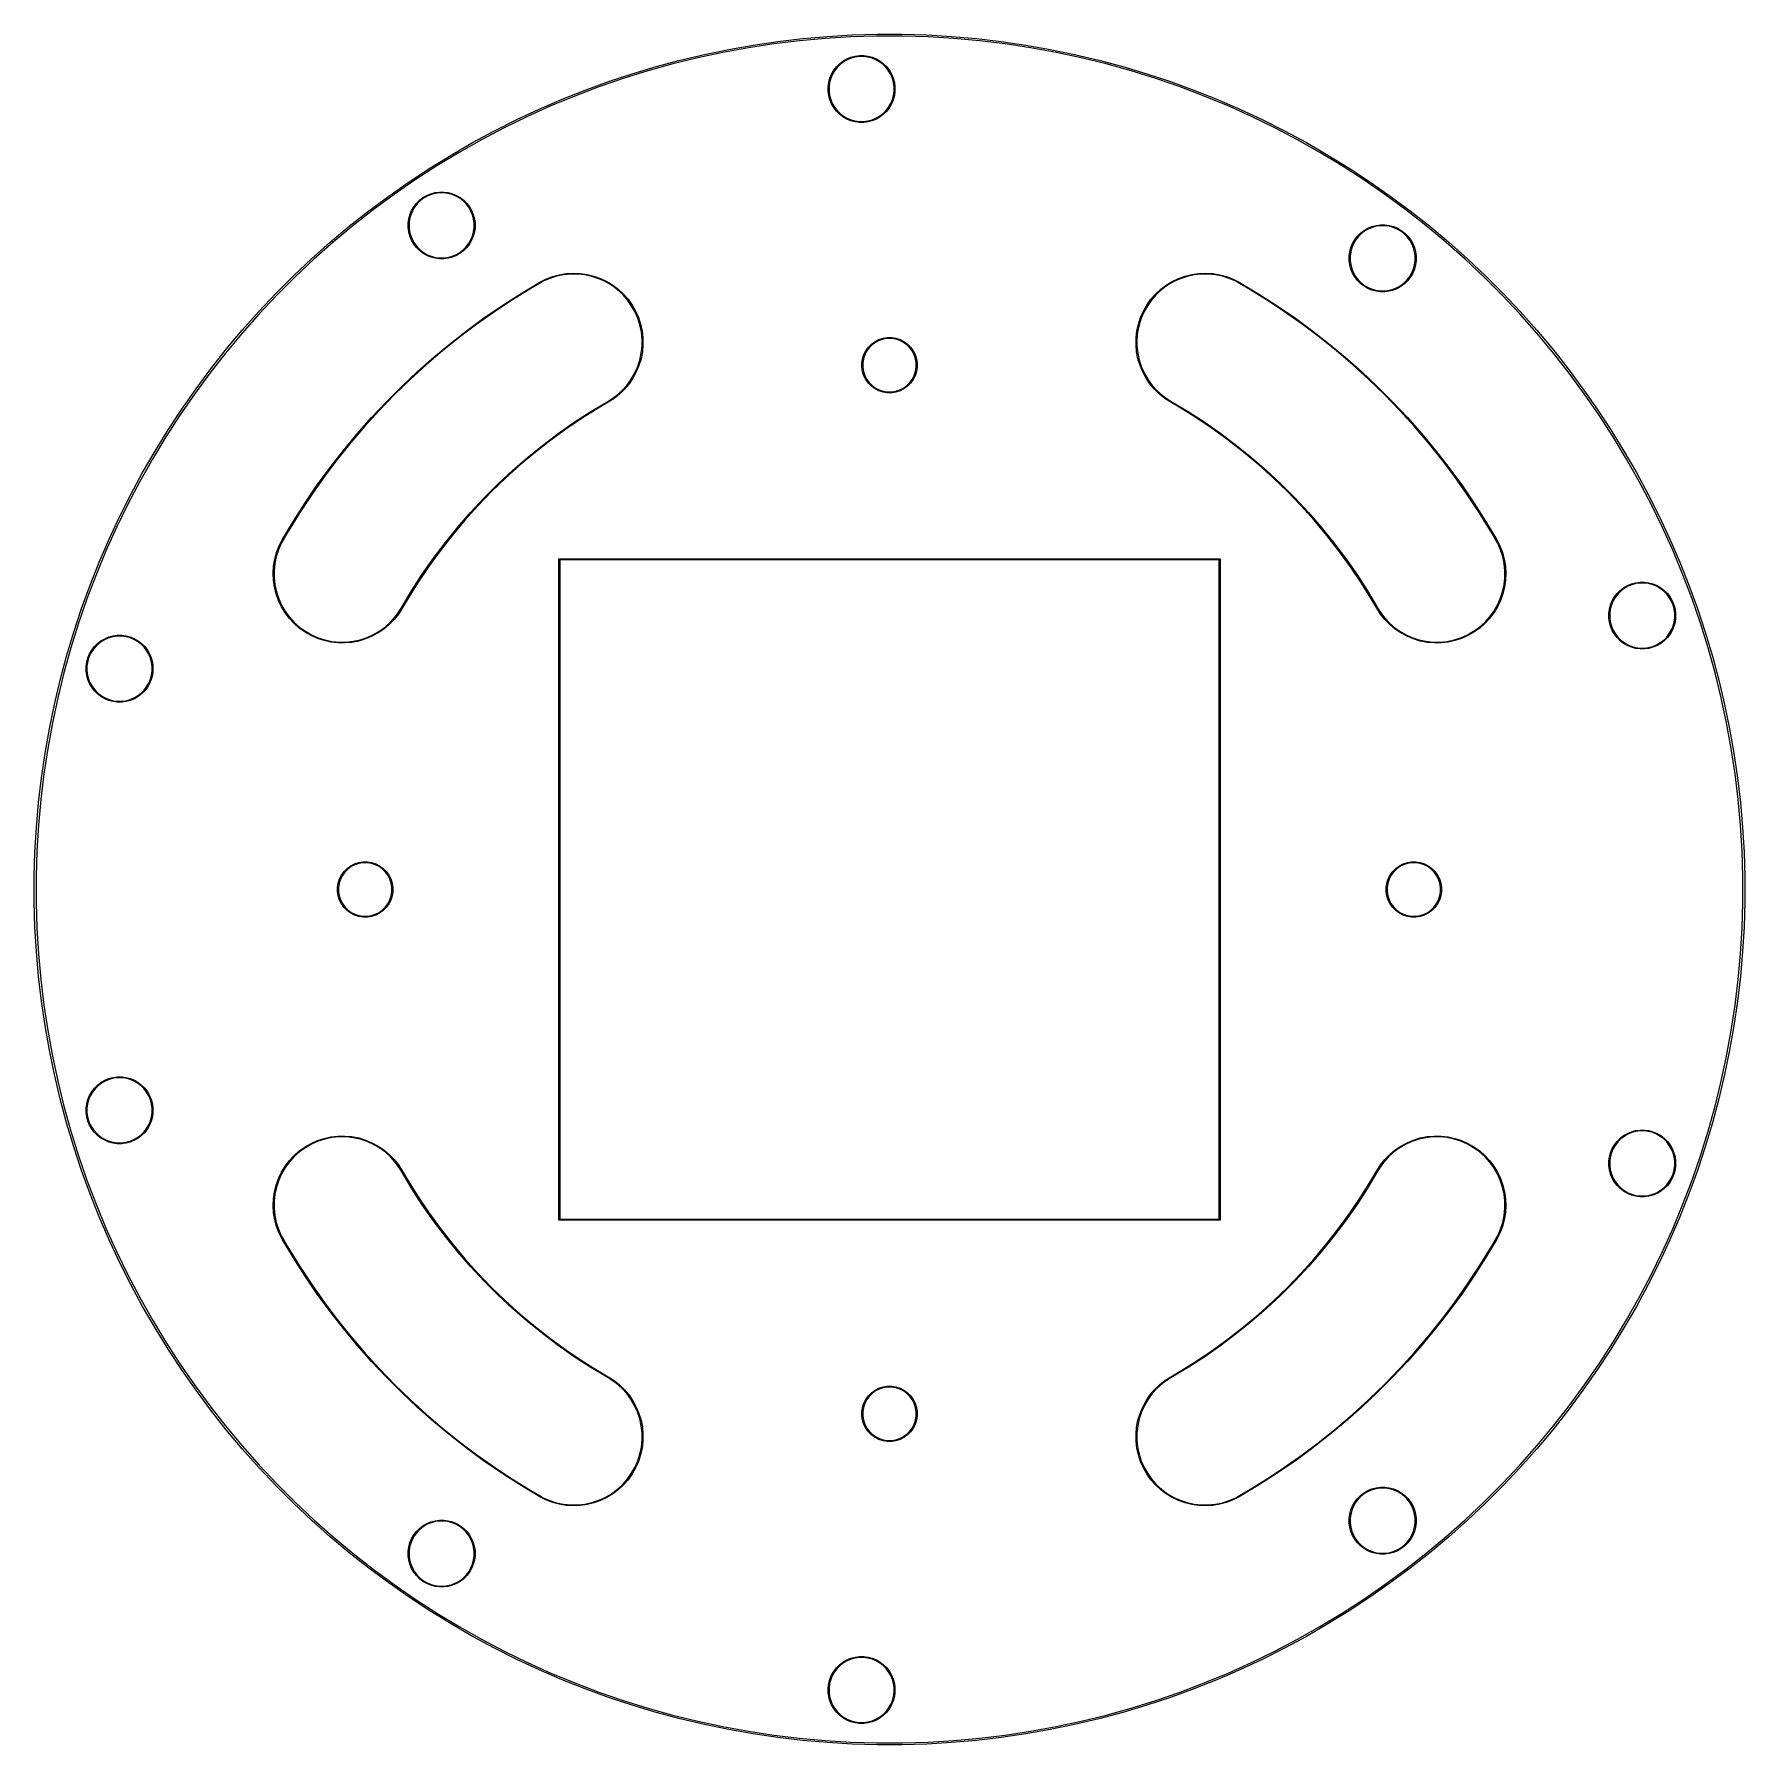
# Model space of a CAD drawing. Header units: millimetres. Extents: x -44 to 44, y -44 to 44.
import ezdxf

# ---------------------------------------------------------------- set-up
doc = ezdxf.new("R2010")
doc.units = ezdxf.units.MM
doc.layers.add('Edge.Cuts', color=254, linetype='CONTINUOUS', true_color=0xd0d2cd)

msp = doc.modelspace()

# ---------------------------------------------------------------- linework, layer by layer
at = {"layer": 'Edge.Cuts', "linetype": 'CONTINUOUS'}
for p, q in [((-1.921434, 44.008074), (-0.640659, 44.045341)), ((-0.640659, 44.045341), (0.640659, 44.045341)), ((0.640659, 44.045341), (1.921434, 44.008074)), ((-9.534165, 43.005839), (-8.279319, 43.264944)), ((-7.26922, 43.34976), (-8.575198, 43.110431)), ((-8.279319, 43.264944), (-7.017468, 43.487442)), ((-5.95661, 43.549536), (-7.26922, 43.34976)), ((-7.017468, 43.487442), (-5.749679, 43.673146)), ((-4.638564, 43.709575), (-5.95661, 43.549536)), ((-5.749679, 43.673146), (-4.477025, 43.821898)), ((-3.316287, 43.829733), (-4.638564, 43.709575)), ((-4.477025, 43.821898), (-3.200584, 43.933572)), ((-1.990983, 43.909899), (-3.316287, 43.829733)), ((-3.200584, 43.933572), (-1.921434, 44.008074)), ((-0.663863, 43.95), (-1.990983, 43.909899)), ((0.663863, 43.95), (-0.663863, 43.95)), ((1.990983, 43.909899), (0.663863, 43.95)), ((1.921434, 44.008074), (3.200584, 43.933572)), ((3.316287, 43.829733), (1.990983, 43.909899)), ((3.200584, 43.933572), (4.477025, 43.821898)), ((4.638564, 43.709575), (3.316287, 43.829733)), ((4.477025, 43.821898), (5.749679, 43.673146)), ((5.95661, 43.549536), (4.638564, 43.709575)), ((5.749679, 43.673146), (7.017468, 43.487442)), ((7.26922, 43.34976), (5.95661, 43.549536)), ((7.017468, 43.487442), (8.279319, 43.264944)), ((8.575198, 43.110431), (7.26922, 43.34976)), ((8.279319, 43.264944), (9.534165, 43.005839)), ((-13.24609, 42.011232), (-12.018602, 42.378718)), ((-11.162496, 42.514021), (-12.441456, 42.157484)), ((-12.018602, 42.378718), (-10.780944, 42.710347)), ((-9.873351, 42.831766), (-11.162496, 42.514021)), ((-10.780944, 42.710347), (-9.534165, 43.005839)), ((-8.575198, 43.110431), (-9.873351, 42.831766)), ((-2.873885, 42.183259), (-2.736524, 42.362272)), ((-2.701634, 42.331674), (-2.8353, 42.157477)), ((-2.736524, 42.362272), (-2.576972, 42.521824)), ((-2.546374, 42.486934), (-2.701634, 42.331674)), ((-2.576972, 42.521824), (-2.397959, 42.659185)), ((-2.372177, 42.6206), (-2.546374, 42.486934)), ((-2.397959, 42.659185), (-2.202548, 42.772005)), ((-2.182023, 42.730385), (-2.372177, 42.6206)), ((-2.202548, 42.772005), (-1.994083, 42.858354)), ((-1.979166, 42.814411), (-2.182023, 42.730385)), ((-1.994083, 42.858354), (-1.776131, 42.916755)), ((-1.767077, 42.87124), (-1.979166, 42.814411)), ((-1.776131, 42.916755), (-1.55242, 42.946207)), ((-1.549385, 42.8999), (-1.767077, 42.87124)), ((-1.55242, 42.946207), (-1.32678, 42.946207)), ((-1.329815, 42.8999), (-1.549385, 42.8999)), ((-1.112123, 42.87124), (-1.329815, 42.8999)), ((-1.32678, 42.946207), (-1.103069, 42.916755)), ((-0.900034, 42.814411), (-1.112123, 42.87124)), ((-1.103069, 42.916755), (-0.885117, 42.858354)), ((-0.697177, 42.730385), (-0.900034, 42.814411)), ((-0.885117, 42.858354), (-0.676652, 42.772005)), ((-0.507023, 42.6206), (-0.697177, 42.730385)), ((-0.676652, 42.772005), (-0.481241, 42.659185)), ((-0.332826, 42.486934), (-0.507023, 42.6206)), ((-0.481241, 42.659185), (-0.302228, 42.521824)), ((-0.177566, 42.331674), (-0.332826, 42.486934)), ((-0.302228, 42.521824), (-0.142676, 42.362272)), ((-0.0439, 42.157477), (-0.177566, 42.331674)), ((-0.142676, 42.362272), (-0.005315, 42.183259)), ((9.873351, 42.831766), (8.575198, 43.110431)), ((9.534165, 43.005839), (10.780944, 42.710347)), ((11.162496, 42.514021), (9.873351, 42.831766)), ((10.780944, 42.710347), (12.018602, 42.378718)), ((12.441456, 42.157484), (11.162496, 42.514021)), ((12.018602, 42.378718), (13.24609, 42.011232)), ((-15.666416, 41.169964), (-14.462372, 41.6082)), ((-13.709063, 41.762481), (-14.964162, 41.329373)), ((-14.462372, 41.6082), (-13.24609, 42.011232)), ((-12.441456, 42.157484), (-13.709063, 41.762481)), ((-3.160907, 41.33772), (-3.131455, 41.561431)), ((-3.131455, 41.561431), (-3.073054, 41.779383)), ((-3.08594, 41.552377), (-3.1146, 41.334685)), ((-3.029111, 41.764466), (-3.08594, 41.552377)), ((-3.073054, 41.779383), (-2.986705, 41.987848)), ((-2.945085, 41.967323), (-3.029111, 41.764466)), ((-2.986705, 41.987848), (-2.873885, 42.183259)), ((-2.8353, 42.157477), (-2.945085, 41.967323)), ((0.065885, 41.967323), (-0.0439, 42.157477)), ((-0.005315, 42.183259), (0.107505, 41.987848)), ((0.149911, 41.764466), (0.065885, 41.967323)), ((0.107505, 41.987848), (0.193854, 41.779383)), ((0.20674, 41.552377), (0.149911, 41.764466)), ((0.193854, 41.779383), (0.252255, 41.561431)), ((0.2354, 41.334685), (0.20674, 41.552377)), ((0.252255, 41.561431), (0.281707, 41.33772)), ((13.709063, 41.762481), (12.441456, 42.157484)), ((13.24609, 42.011232), (14.462372, 41.6082)), ((14.964162, 41.329373), (13.709063, 41.762481)), ((14.462372, 41.6082), (15.666416, 41.169964)), ((-18.033731, 40.18939), (-16.857205, 40.696893)), ((-16.205608, 40.858555), (-17.432266, 40.350457)), ((-16.857205, 40.696893), (-15.666416, 41.169964)), ((-14.964162, 41.329373), (-16.205608, 40.858555)), ((-3.160907, 41.334685), (-3.160907, 41.33772)), ((-3.160907, 41.11208), (-3.160907, 41.334685)), ((-3.131455, 40.888369), (-3.160907, 41.11208)), ((-3.073054, 40.670417), (-3.131455, 40.888369)), ((-3.1146, 41.334685), (-3.1146, 41.115115)), ((-3.1146, 41.115115), (-3.08594, 40.897423)), ((-3.08594, 40.897423), (-3.029111, 40.685334)), ((-2.986705, 40.461952), (-3.073054, 40.670417)), ((-3.029111, 40.685334), (-2.945085, 40.482477)), ((0.065885, 40.482477), (0.149911, 40.685334)), ((0.193854, 40.670417), (0.107505, 40.461952)), ((0.149911, 40.685334), (0.20674, 40.897423)), ((0.252255, 40.888369), (0.193854, 40.670417)), ((0.20674, 40.897423), (0.2354, 41.115115)), ((0.2354, 41.115115), (0.2354, 41.334685)), ((0.281707, 41.11208), (0.252255, 40.888369)), ((0.281707, 41.33772), (0.281707, 41.11208)), ((16.205608, 40.858555), (14.964162, 41.329373)), ((15.666416, 41.169964), (16.857205, 40.696893)), ((17.432266, 40.350457), (16.205608, 40.858555)), ((16.857205, 40.696893), (18.033731, 40.18939)), ((-20.340026, 39.072827), (-19.194999, 39.647881)), ((-18.64302, 39.805541), (-19.836762, 39.224305)), ((-19.194999, 39.647881), (-18.033731, 40.18939)), ((-17.432266, 40.350457), (-18.64302, 39.805541)), ((-2.873885, 40.266541), (-2.986705, 40.461952)), ((-2.945085, 40.482477), (-2.8353, 40.292323)), ((-2.736524, 40.087528), (-2.873885, 40.266541)), ((-2.8353, 40.292323), (-2.701634, 40.118126)), ((-2.576972, 39.927976), (-2.736524, 40.087528)), ((-2.701634, 40.118126), (-2.546374, 39.962866)), ((-2.397959, 39.790615), (-2.576972, 39.927976)), ((-2.546374, 39.962866), (-2.372177, 39.8292)), ((-2.202548, 39.677795), (-2.397959, 39.790615)), ((-2.372177, 39.8292), (-2.182023, 39.719415)), ((-1.994083, 39.591446), (-2.202548, 39.677795)), ((-2.182023, 39.719415), (-1.979166, 39.635389)), ((-0.900034, 39.635389), (-0.697177, 39.719415)), ((-0.676652, 39.677795), (-0.885117, 39.591446)), ((-0.697177, 39.719415), (-0.507023, 39.8292)), ((-0.481241, 39.790615), (-0.676652, 39.677795)), ((-0.507023, 39.8292), (-0.332826, 39.962866)), ((-0.302228, 39.927976), (-0.481241, 39.790615)), ((-0.332826, 39.962866), (-0.177566, 40.118126)), ((-0.142676, 40.087528), (-0.302228, 39.927976)), ((-0.177566, 40.118126), (-0.0439, 40.292323)), ((-0.005315, 40.266541), (-0.142676, 40.087528)), ((-0.0439, 40.292323), (0.065885, 40.482477)), ((0.107505, 40.461952), (-0.005315, 40.266541)), ((18.64302, 39.805541), (17.432266, 40.350457)), ((18.033731, 40.18939), (19.194999, 39.647881)), ((19.836762, 39.224305), (18.64302, 39.805541)), ((19.194999, 39.647881), (20.340026, 39.072827)), ((-21.467844, 38.464713), (-20.340026, 39.072827)), ((-19.836762, 39.224305), (-21.012405, 38.60728)), ((-1.776131, 39.533045), (-1.994083, 39.591446)), ((-1.979166, 39.635389), (-1.767077, 39.57856)), ((-1.55242, 39.503593), (-1.776131, 39.533045)), ((-1.767077, 39.57856), (-1.549385, 39.5499)), ((-1.32678, 39.503593), (-1.55242, 39.503593)), ((-1.549385, 39.5499), (-1.329815, 39.5499)), ((-1.329815, 39.5499), (-1.112123, 39.57856)), ((-1.103069, 39.533045), (-1.32678, 39.503593)), ((-1.112123, 39.57856), (-0.900034, 39.635389)), ((-0.885117, 39.591446), (-1.103069, 39.533045)), ((21.012405, 38.60728), (19.836762, 39.224305)), ((20.340026, 39.072827), (21.467844, 38.464713)), ((-22.168876, 37.955029), (-23.305119, 37.268146)), ((-22.577497, 37.824055), (-21.467844, 38.464713)), ((-21.012405, 38.60728), (-22.168876, 37.955029)), ((22.168876, 37.955029), (21.012405, 38.60728)), ((21.467844, 38.464713), (22.577497, 37.824055)), ((23.305119, 37.268146), (22.168876, 37.955029)), ((-24.738573, 36.447298), (-23.668048, 37.151393)), ((-23.305119, 37.268146), (-24.420097, 36.547258)), ((-23.668048, 37.151393), (-22.577497, 37.824055)), ((22.577497, 37.824055), (23.668048, 37.151393)), ((24.420097, 36.547258), (23.305119, 37.268146)), ((23.668048, 37.151393), (24.738573, 36.447298)), ((-25.788167, 35.712364), (-24.738573, 36.447298)), ((-24.420097, 36.547258), (-25.512794, 35.793024)), ((25.512794, 35.793024), (24.420097, 36.547258)), ((24.738573, 36.447298), (25.788167, 35.712364)), ((-26.815941, 34.947215), (-25.788167, 35.712364)), ((-25.512794, 35.793024), (-26.582213, 35.006131)), ((-24.500985, 35.156159), (-24.363624, 35.335172)), ((-24.328734, 35.304574), (-24.4624, 35.130377)), ((-24.363624, 35.335172), (-24.204072, 35.494724)), ((-24.173474, 35.459834), (-24.328734, 35.304574)), ((-24.204072, 35.494724), (-24.025059, 35.632085)), ((-23.999277, 35.5935), (-24.173474, 35.459834)), ((-24.025059, 35.632085), (-23.829648, 35.744905)), ((-23.809123, 35.703285), (-23.999277, 35.5935)), ((-23.829648, 35.744905), (-23.621183, 35.831254)), ((-23.606266, 35.787311), (-23.809123, 35.703285)), ((-23.621183, 35.831254), (-23.403231, 35.889655)), ((-23.394177, 35.84414), (-23.606266, 35.787311)), ((-23.403231, 35.889655), (-23.17952, 35.919107)), ((-23.176485, 35.8728), (-23.394177, 35.84414)), ((-23.17952, 35.919107), (-22.95388, 35.919107)), ((-22.956915, 35.8728), (-23.176485, 35.8728)), ((-22.739223, 35.84414), (-22.956915, 35.8728)), ((-22.95388, 35.919107), (-22.730169, 35.889655)), ((-22.527134, 35.787311), (-22.739223, 35.84414)), ((-22.730169, 35.889655), (-22.512217, 35.831254)), ((-22.324277, 35.703285), (-22.527134, 35.787311)), ((-22.512217, 35.831254), (-22.303752, 35.744905)), ((-22.134123, 35.5935), (-22.324277, 35.703285)), ((-22.303752, 35.744905), (-22.108341, 35.632085)), ((-21.959926, 35.459834), (-22.134123, 35.5935)), ((-22.108341, 35.632085), (-21.929328, 35.494724)), ((-21.804666, 35.304574), (-21.959926, 35.459834)), ((-21.929328, 35.494724), (-21.769776, 35.335172)), ((-21.671, 35.130377), (-21.804666, 35.304574)), ((-21.769776, 35.335172), (-21.632415, 35.156159)), ((26.582213, 35.006131), (25.512794, 35.793024)), ((25.788167, 35.712364), (26.815941, 34.947215)), ((-27.821026, 34.152496), (-26.815941, 34.947215)), ((-26.582213, 35.006131), (-27.627377, 34.187298)), ((-24.788007, 34.31062), (-24.758555, 34.534331)), ((-24.758555, 34.534331), (-24.700154, 34.752283)), ((-24.71304, 34.525277), (-24.7417, 34.307585)), ((-24.656211, 34.737366), (-24.71304, 34.525277)), ((-24.700154, 34.752283), (-24.613805, 34.960748)), ((-24.572185, 34.940223), (-24.656211, 34.737366)), ((-24.613805, 34.960748), (-24.500985, 35.156159)), ((-24.4624, 35.130377), (-24.572185, 34.940223)), ((-21.561215, 34.940223), (-21.671, 35.130377)), ((-21.632415, 35.156159), (-21.519595, 34.960748)), ((-21.477189, 34.737366), (-21.561215, 34.940223)), ((-21.519595, 34.960748), (-21.433246, 34.752283)), ((-21.42036, 34.525277), (-21.477189, 34.737366)), ((-21.433246, 34.752283), (-21.374845, 34.534331)), ((-21.3917, 34.307585), (-21.42036, 34.525277)), ((-21.374845, 34.534331), (-21.345393, 34.31062)), ((27.627377, 34.187298), (26.582213, 35.006131)), ((26.815941, 34.947215), (27.821026, 34.152496)), ((-28.802572, 33.328881), (-27.821026, 34.152496)), ((-27.627377, 34.187298), (-28.647333, 33.33727)), ((-24.788007, 34.307585), (-24.788007, 34.31062)), ((-24.788007, 34.08498), (-24.788007, 34.307585)), ((-24.758555, 33.861269), (-24.788007, 34.08498)), ((-24.700154, 33.643317), (-24.758555, 33.861269)), ((-24.7417, 34.307585), (-24.7417, 34.088015)), ((-24.7417, 34.088015), (-24.71304, 33.870323)), ((-24.71304, 33.870323), (-24.656211, 33.658234)), ((-24.613805, 33.434852), (-24.700154, 33.643317)), ((-24.656211, 33.658234), (-24.572185, 33.455377)), ((-21.561215, 33.455377), (-21.477189, 33.658234)), ((-21.433246, 33.643317), (-21.519595, 33.434852)), ((-21.477189, 33.658234), (-21.42036, 33.870323)), ((-21.374845, 33.861269), (-21.433246, 33.643317)), ((-21.42036, 33.870323), (-21.3917, 34.088015)), ((-21.3917, 34.088015), (-21.3917, 34.307585)), ((-21.345393, 34.08498), (-21.374845, 33.861269)), ((-21.345393, 34.31062), (-21.345393, 34.08498)), ((23.961715, 33.463759), (24.099076, 33.642772)), ((24.133966, 33.612174), (24.0003, 33.437977)), ((24.099076, 33.642772), (24.258628, 33.802324)), ((24.289226, 33.767434), (24.133966, 33.612174)), ((24.258628, 33.802324), (24.437641, 33.939685)), ((24.463423, 33.9011), (24.289226, 33.767434)), ((24.437641, 33.939685), (24.633052, 34.052505)), ((24.653577, 34.010885), (24.463423, 33.9011)), ((24.633052, 34.052505), (24.841517, 34.138854)), ((24.856434, 34.094911), (24.653577, 34.010885)), ((24.841517, 34.138854), (25.059469, 34.197255)), ((25.068523, 34.15174), (24.856434, 34.094911)), ((25.059469, 34.197255), (25.28318, 34.226707)), ((25.286215, 34.1804), (25.068523, 34.15174)), ((25.28318, 34.226707), (25.50882, 34.226707)), ((25.505785, 34.1804), (25.286215, 34.1804)), ((25.723477, 34.15174), (25.505785, 34.1804)), ((25.50882, 34.226707), (25.732531, 34.197255)), ((25.935566, 34.094911), (25.723477, 34.15174)), ((25.732531, 34.197255), (25.950483, 34.138854)), ((26.138423, 34.010885), (25.935566, 34.094911)), ((25.950483, 34.138854), (26.158948, 34.052505)), ((26.328577, 33.9011), (26.138423, 34.010885)), ((26.158948, 34.052505), (26.354359, 33.939685)), ((26.502774, 33.767434), (26.328577, 33.9011)), ((26.354359, 33.939685), (26.533372, 33.802324)), ((26.658034, 33.612174), (26.502774, 33.767434)), ((26.533372, 33.802324), (26.692924, 33.642772)), ((26.7917, 33.437977), (26.658034, 33.612174)), ((26.692924, 33.642772), (26.830285, 33.463759)), ((28.647333, 33.33727), (27.627377, 34.187298)), ((27.821026, 34.152496), (28.802572, 33.328881)), ((-29.759749, 32.477067), (-28.802572, 33.328881)), ((-28.647333, 33.33727), (-29.64115, 32.456825)), ((-24.500985, 33.239441), (-24.613805, 33.434852)), ((-24.572185, 33.455377), (-24.4624, 33.265223)), ((-24.363624, 33.060428), (-24.500985, 33.239441)), ((-24.4624, 33.265223), (-24.328734, 33.091026)), ((-24.204072, 32.900876), (-24.363624, 33.060428)), ((-24.328734, 33.091026), (-24.173474, 32.935766)), ((-24.025059, 32.763515), (-24.204072, 32.900876)), ((-24.173474, 32.935766), (-23.999277, 32.8021)), ((-23.829648, 32.650695), (-24.025059, 32.763515)), ((-23.999277, 32.8021), (-23.809123, 32.692315)), ((-23.621183, 32.564346), (-23.829648, 32.650695)), ((-23.809123, 32.692315), (-23.606266, 32.608289)), ((-23.606266, 32.608289), (-23.394177, 32.55146)), ((-22.739223, 32.55146), (-22.527134, 32.608289)), ((-22.527134, 32.608289), (-22.324277, 32.692315)), ((-22.303752, 32.650695), (-22.512217, 32.564346)), ((-22.324277, 32.692315), (-22.134123, 32.8021)), ((-22.108341, 32.763515), (-22.303752, 32.650695)), ((-22.134123, 32.8021), (-21.959926, 32.935766)), ((-21.929328, 32.900876), (-22.108341, 32.763515)), ((-21.959926, 32.935766), (-21.804666, 33.091026)), ((-21.769776, 33.060428), (-21.929328, 32.900876)), ((-21.804666, 33.091026), (-21.671, 33.265223)), ((-21.632415, 33.239441), (-21.769776, 33.060428)), ((-21.671, 33.265223), (-21.561215, 33.455377)), ((-21.519595, 33.434852), (-21.632415, 33.239441)), ((23.674693, 32.61822), (23.704145, 32.841931)), ((23.674693, 32.615185), (23.674693, 32.61822)), ((23.674693, 32.39258), (23.674693, 32.615185)), ((23.704145, 32.841931), (23.762546, 33.059883)), ((23.74966, 32.832877), (23.721, 32.615185)), ((23.721, 32.615185), (23.721, 32.395615)), ((23.806489, 33.044966), (23.74966, 32.832877)), ((23.762546, 33.059883), (23.848895, 33.268348)), ((23.890515, 33.247823), (23.806489, 33.044966)), ((23.848895, 33.268348), (23.961715, 33.463759)), ((24.0003, 33.437977), (23.890515, 33.247823)), ((26.901485, 33.247823), (26.7917, 33.437977)), ((26.830285, 33.463759), (26.943105, 33.268348)), ((26.985511, 33.044966), (26.901485, 33.247823)), ((26.943105, 33.268348), (27.029454, 33.059883)), ((27.04234, 32.832877), (26.985511, 33.044966)), ((27.029454, 33.059883), (27.087855, 32.841931)), ((27.071, 32.615185), (27.04234, 32.832877)), ((27.071, 32.395615), (27.071, 32.615185)), ((27.087855, 32.841931), (27.117307, 32.61822)), ((27.117307, 32.61822), (27.117307, 32.39258)), ((29.64115, 32.456825), (28.647333, 33.33727)), ((28.802572, 33.328881), (29.759749, 32.477067)), ((-30.691745, 31.597773), (-29.759749, 32.477067)), ((-29.64115, 32.456825), (-30.607921, 31.546765)), ((-23.403231, 32.505945), (-23.621183, 32.564346)), ((-23.17952, 32.476493), (-23.403231, 32.505945)), ((-23.394177, 32.55146), (-23.176485, 32.5228)), ((-22.95388, 32.476493), (-23.17952, 32.476493)), ((-23.176485, 32.5228), (-22.956915, 32.5228)), ((-22.956915, 32.5228), (-22.739223, 32.55146)), ((-22.730169, 32.505945), (-22.95388, 32.476493)), ((-22.512217, 32.564346), (-22.730169, 32.505945)), ((-17.006727, 31.657629), (-16.651258, 31.716355)), ((-16.651258, 31.716355), (-16.291672, 31.738818)), ((-16.291672, 31.738818), (-15.931658, 31.724787)), ((-15.931658, 31.724787), (-15.574911, 31.674406)), ((15.574911, 31.674408), (15.931659, 31.724789)), ((15.931659, 31.724789), (16.291673, 31.73882)), ((16.291673, 31.73882), (16.651259, 31.716357)), ((16.651259, 31.716357), (17.006728, 31.65763)), ((23.704145, 32.168869), (23.674693, 32.39258)), ((23.762546, 31.950917), (23.704145, 32.168869)), ((23.721, 32.395615), (23.74966, 32.177923)), ((23.74966, 32.177923), (23.806489, 31.965834)), ((23.848895, 31.742452), (23.762546, 31.950917)), ((23.806489, 31.965834), (23.890515, 31.762977)), ((23.961715, 31.547041), (23.848895, 31.742452)), ((23.890515, 31.762977), (24.0003, 31.572823)), ((26.7917, 31.572823), (26.901485, 31.762977)), ((26.943105, 31.742452), (26.830285, 31.547041)), ((26.901485, 31.762977), (26.985511, 31.965834)), ((27.029454, 31.950917), (26.943105, 31.742452)), ((26.985511, 31.965834), (27.04234, 32.177923)), ((27.087855, 32.168869), (27.029454, 31.950917)), ((27.04234, 32.177923), (27.071, 32.395615)), ((27.117307, 32.39258), (27.087855, 32.168869)), ((30.607921, 31.546765), (29.64115, 32.456825)), ((29.759749, 32.477067), (30.691745, 31.597773)), ((-31.597773, 30.691745), (-30.691745, 31.597773)), ((-30.607921, 31.546765), (-31.546765, 30.607921)), ((-18.470342, 30.950243), (-19.418316, 30.364454)), ((-18.970608, 30.699875), (-18.012478, 31.271663)), ((-17.987612, 31.228285), (-18.470342, 30.950243)), ((-18.012478, 31.271663), (-18.012425, 31.271674)), ((-18.012425, 31.271674), (-18.012388, 31.271715)), ((-18.012388, 31.271715), (-17.690802, 31.434162)), ((-17.827982, 31.319349), (-17.987612, 31.228285)), ((-17.491434, 31.467108), (-17.827982, 31.319349)), ((-17.690802, 31.434162), (-17.354431, 31.563242)), ((-17.141285, 31.578879), (-17.491434, 31.467108)), ((-17.354431, 31.563242), (-17.006727, 31.657629)), ((-16.78137, 31.653438), (-17.141285, 31.578879)), ((-16.415634, 31.689966), (-16.78137, 31.653438)), ((-16.048083, 31.688064), (-16.415634, 31.689966)), ((-15.682744, 31.647754), (-16.048083, 31.688064)), ((-15.32362, 31.569475), (-15.682744, 31.647754)), ((-15.574911, 31.674406), (-15.225091, 31.588192)), ((-14.974645, 31.454087), (-15.32362, 31.569475)), ((-15.225091, 31.588192), (-14.885788, 31.467029)), ((-14.639644, 31.302854), (-14.974645, 31.454087)), ((-14.885788, 31.467029), (-14.560484, 31.312162)), ((-14.322286, 31.117431), (-14.639644, 31.302854)), ((-14.560484, 31.312162), (-14.252516, 31.125178)), ((-14.026049, 30.899852), (-14.322286, 31.117431)), ((-14.252516, 31.125178), (-13.965045, 30.907998)), ((-13.754178, 30.652499), (-14.026049, 30.899852)), ((-13.965045, 30.907998), (-13.701021, 30.662848)), ((13.701021, 30.66285), (13.965045, 30.907999)), ((14.026049, 30.899853), (13.754178, 30.6525)), ((13.965045, 30.907999), (14.252516, 31.12518)), ((14.322286, 31.117433), (14.026049, 30.899853)), ((14.252516, 31.12518), (14.560484, 31.312163)), ((14.639644, 31.302855), (14.322286, 31.117433)), ((14.560484, 31.312163), (14.885788, 31.467031)), ((14.974646, 31.454089), (14.639644, 31.302855)), ((14.885788, 31.467031), (15.225091, 31.588193)), ((15.32362, 31.569477), (14.974646, 31.454089)), ((15.225091, 31.588193), (15.574911, 31.674408)), ((15.682744, 31.647755), (15.32362, 31.569477)), ((16.048083, 31.688066), (15.682744, 31.647755)), ((16.415634, 31.689967), (16.048083, 31.688066)), ((16.781371, 31.653439), (16.415634, 31.689967)), ((17.141285, 31.578881), (16.781371, 31.653439)), ((17.006728, 31.65763), (17.354432, 31.563243)), ((17.491435, 31.467109), (17.141285, 31.578881)), ((17.354432, 31.563243), (17.690803, 31.434163)), ((17.827983, 31.31935), (17.491435, 31.467109)), ((17.690803, 31.434163), (18.012389, 31.271716)), ((17.98752, 31.228338), (17.827983, 31.31935)), ((17.987522, 31.228337), (17.98752, 31.228338)), ((18.470342, 30.950243), (17.987522, 31.228337)), ((18.012389, 31.271716), (18.012427, 31.271673)), ((18.012427, 31.271673), (18.012478, 31.271663)), ((18.012478, 31.271663), (18.970608, 30.699875)), ((19.418316, 30.364454), (18.470342, 30.950243)), ((24.099076, 31.368028), (23.961715, 31.547041)), ((24.0003, 31.572823), (24.133966, 31.398626)), ((24.258628, 31.208476), (24.099076, 31.368028)), ((24.133966, 31.398626), (24.289226, 31.243366)), ((24.437641, 31.071115), (24.258628, 31.208476)), ((24.289226, 31.243366), (24.463423, 31.1097)), ((24.633052, 30.958295), (24.437641, 31.071115)), ((24.463423, 31.1097), (24.653577, 30.999915)), ((24.841517, 30.871946), (24.633052, 30.958295)), ((24.653577, 30.999915), (24.856434, 30.915889)), ((25.059469, 30.813545), (24.841517, 30.871946)), ((24.856434, 30.915889), (25.068523, 30.85906)), ((25.068523, 30.85906), (25.286215, 30.8304)), ((25.505785, 30.8304), (25.723477, 30.85906)), ((25.723477, 30.85906), (25.935566, 30.915889)), ((25.950483, 30.871946), (25.732531, 30.813545)), ((25.935566, 30.915889), (26.138423, 30.999915)), ((26.158948, 30.958295), (25.950483, 30.871946)), ((26.138423, 30.999915), (26.328577, 31.1097)), ((26.354359, 31.071115), (26.158948, 30.958295)), ((26.328577, 31.1097), (26.502774, 31.243366)), ((26.533372, 31.208476), (26.354359, 31.071115)), ((26.502774, 31.243366), (26.658034, 31.398626)), ((26.692924, 31.368028), (26.533372, 31.208476)), ((26.658034, 31.398626), (26.7917, 31.572823)), ((26.830285, 31.547041), (26.692924, 31.368028)), ((31.546765, 30.607921), (30.607921, 31.546765)), ((30.691745, 31.597773), (31.597773, 30.691745)), ((-32.477067, 29.759749), (-31.597773, 30.691745)), ((-31.546765, 30.607921), (-32.456825, 29.64115)), ((-20.831566, 29.468834), (-19.910603, 30.098741)), ((-19.418316, 30.364454), (-20.347728, 29.749639)), ((-19.910603, 30.098741), (-18.970608, 30.699875)), ((-13.509651, 30.378083), (-13.754178, 30.652499)), ((-13.701021, 30.662848), (-13.463153, 30.392246)), ((-13.295148, 30.07961), (-13.509651, 30.378083)), ((-13.463153, 30.392246), (-13.253882, 30.098967)), ((-13.11302, 29.760351), (-13.295148, 30.07961)), ((-13.253882, 30.098967), (-13.075355, 29.786021)), ((13.075355, 29.786023), (13.253882, 30.098968)), ((13.295148, 30.079611), (13.113019, 29.760352)), ((13.253882, 30.098968), (13.463153, 30.392247)), ((13.509651, 30.378084), (13.295148, 30.079611)), ((13.463153, 30.392247), (13.701021, 30.66285)), ((13.754178, 30.6525), (13.509651, 30.378084)), ((18.970608, 30.699875), (19.910603, 30.098741)), ((20.347728, 29.749639), (19.418316, 30.364454)), ((19.910603, 30.098741), (20.831566, 29.468834)), ((25.28318, 30.784093), (25.059469, 30.813545)), ((25.50882, 30.784093), (25.28318, 30.784093)), ((25.286215, 30.8304), (25.505785, 30.8304)), ((25.732531, 30.813545), (25.50882, 30.784093)), ((32.456825, 29.64115), (31.546765, 30.607921)), ((31.597773, 30.691745), (32.477067, 29.759749)), ((-32.456825, 29.64115), (-33.33727, 28.647333)), ((-33.328881, 28.802572), (-32.477067, 29.759749)), ((-21.25769, 29.106386), (-22.14733, 28.43531)), ((-21.732615, 28.810758), (-20.831566, 29.468834)), ((-20.347728, 29.749639), (-21.25769, 29.106386)), ((-12.96526, 29.423803), (-13.11302, 29.760351)), ((-13.075355, 29.786021), (-12.929405, 29.45662)), ((-12.853489, 29.073653), (-12.96526, 29.423803)), ((-12.929405, 29.45662), (-12.817528, 29.114143)), ((-12.778931, 28.713738), (-12.853489, 29.073653)), ((-12.817528, 29.114143), (-12.740872, 28.762105)), ((12.740872, 28.762106), (12.817527, 29.114144)), ((12.853489, 29.073654), (12.778931, 28.713739)), ((12.817527, 29.114144), (12.929404, 29.456621)), ((12.96526, 29.423804), (12.853489, 29.073654)), ((12.929404, 29.456621), (13.075355, 29.786023)), ((13.113019, 29.760352), (12.96526, 29.423804)), ((21.25769, 29.106386), (20.347728, 29.749639)), ((20.831566, 29.468834), (21.732615, 28.810758)), ((22.14733, 28.43531), (21.25769, 29.106386)), ((33.33727, 28.647333), (32.456825, 29.64115)), ((32.477067, 29.759749), (33.328881, 28.802572)), ((-33.33727, 28.647333), (-34.187298, 27.627377)), ((-34.152496, 27.821026), (-33.328881, 28.802572)), ((-22.14733, 28.43531), (-23.0158, 27.737052)), ((-22.612889, 28.125141), (-21.732615, 28.810758)), ((-12.742403, 28.348002), (-12.778931, 28.713738)), ((-12.744304, 27.980451), (-12.742403, 28.348002)), ((-12.740872, 28.762105), (-12.700226, 28.404118)), ((-12.700226, 28.404118), (-12.696004, 28.043856)), ((-0.925463, 28.083579), (-0.74456, 28.215012)), ((-0.74456, 28.215012), (-0.545324, 28.316528)), ((-0.527817, 28.274263), (-0.720657, 28.176006)), ((-0.545324, 28.316528), (-0.33266, 28.385627)), ((-0.32198, 28.341143), (-0.527817, 28.274263)), ((-0.33266, 28.385627), (-0.111804, 28.420607)), ((-0.108215, 28.375), (-0.32198, 28.341143)), ((-0.111804, 28.420607), (0.111804, 28.420607)), ((0.108215, 28.375), (-0.108215, 28.375)), ((0.32198, 28.341143), (0.108215, 28.375)), ((0.111804, 28.420607), (0.33266, 28.385627)), ((0.527817, 28.274263), (0.32198, 28.341143)), ((0.33266, 28.385627), (0.545324, 28.316528)), ((0.720657, 28.176006), (0.527817, 28.274263)), ((0.545324, 28.316528), (0.74456, 28.215012)), ((0.74456, 28.215012), (0.925463, 28.083579)), ((12.696004, 28.043856), (12.700225, 28.404119)), ((12.700225, 28.404119), (12.740872, 28.762106)), ((12.778931, 28.713739), (12.742402, 28.348003)), ((12.742402, 28.348003), (12.744304, 27.980452)), ((21.732615, 28.810758), (22.612889, 28.125141)), ((23.0158, 27.737052), (22.14733, 28.43531)), ((33.328881, 28.802572), (34.152496, 27.821026)), ((34.187298, 27.627377), (33.33727, 28.647333)), ((-34.187298, 27.627377), (-35.006131, 26.582213)), ((-34.947215, 26.815941), (-34.152496, 27.821026)), ((-24.30777, 26.673932), (-23.471548, 27.412638)), ((-23.0158, 27.737052), (-23.862269, 27.012279)), ((-23.471548, 27.412638), (-22.612889, 28.125141)), ((-12.796637, 27.331277), (-12.900459, 26.986273)), ((-12.862893, 27.255988), (-12.784615, 27.615112)), ((-12.728252, 27.685015), (-12.796637, 27.331277)), ((-12.784615, 27.615112), (-12.744304, 27.980451)), ((-12.696004, 28.043856), (-12.728252, 27.685015)), ((-1.420607, 27.111804), (-1.385627, 27.33266)), ((-1.385627, 27.33266), (-1.316528, 27.545324)), ((-1.341143, 27.32198), (-1.375, 27.108215)), ((-1.274263, 27.527817), (-1.341143, 27.32198)), ((-1.316528, 27.545324), (-1.215012, 27.74456)), ((-1.176006, 27.720657), (-1.274263, 27.527817)), ((-1.215012, 27.74456), (-1.083579, 27.925463)), ((-1.048791, 27.895753), (-1.176006, 27.720657)), ((-1.083579, 27.925463), (-0.925463, 28.083579)), ((-0.895753, 28.048791), (-1.048791, 27.895753)), ((-0.720657, 28.176006), (-0.895753, 28.048791)), ((0.895753, 28.048791), (0.720657, 28.176006)), ((1.048791, 27.895753), (0.895753, 28.048791)), ((0.925463, 28.083579), (1.083579, 27.925463)), ((1.176006, 27.720657), (1.048791, 27.895753)), ((1.083579, 27.925463), (1.215012, 27.74456)), ((1.274263, 27.527817), (1.176006, 27.720657)), ((1.215012, 27.74456), (1.316528, 27.545324)), ((1.341143, 27.32198), (1.274263, 27.527817)), ((1.316528, 27.545324), (1.385627, 27.33266)), ((1.375, 27.108215), (1.341143, 27.32198)), ((1.385627, 27.33266), (1.420607, 27.111804)), ((12.728251, 27.685015), (12.696004, 28.043856)), ((12.796637, 27.331277), (12.728251, 27.685015)), ((12.744304, 27.980452), (12.784614, 27.615113)), ((12.784614, 27.615113), (12.862893, 27.255989)), ((12.900458, 26.986273), (12.796637, 27.331277)), ((22.612889, 28.125141), (23.471548, 27.412638)), ((23.862269, 27.012279), (23.0158, 27.737052)), ((23.471548, 27.412638), (24.30777, 26.673932)), ((34.152496, 27.821026), (34.947215, 26.815941)), ((35.006131, 26.582213), (34.187298, 27.627377)), ((-35.006131, 26.582213), (-35.793024, 25.512794)), ((-35.712364, 25.788167), (-34.947215, 26.815941)), ((-25.120755, 25.909727), (-24.30777, 26.673932)), ((-23.862269, 27.012279), (-24.685927, 26.261685)), ((-13.314937, 26.254655), (-13.129515, 26.572013)), ((-13.038651, 26.653542), (-13.209796, 26.336499)), ((-13.129515, 26.572013), (-12.978281, 26.907014)), ((-12.900459, 26.986273), (-13.038651, 26.653542)), ((-12.978281, 26.907014), (-12.862893, 27.255988)), ((-1.420607, 27.108215), (-1.420607, 27.111804)), ((-1.420607, 26.888196), (-1.420607, 27.108215)), ((-1.385627, 26.66734), (-1.420607, 26.888196)), ((-1.316528, 26.454676), (-1.385627, 26.66734)), ((-1.375, 27.108215), (-1.375, 26.891785)), ((-1.375, 26.891785), (-1.341143, 26.67802)), ((-1.341143, 26.67802), (-1.274263, 26.472183)), ((-1.215012, 26.25544), (-1.316528, 26.454676)), ((-1.274263, 26.472183), (-1.176006, 26.279343)), ((1.176006, 26.279343), (1.274263, 26.472183)), ((1.316528, 26.454676), (1.215012, 26.25544)), ((1.274263, 26.472183), (1.341143, 26.67802)), ((1.385627, 26.66734), (1.316528, 26.454676)), ((1.341143, 26.67802), (1.375, 26.891785)), ((1.375, 26.891785), (1.375, 27.108215)), ((1.420607, 26.888196), (1.385627, 26.66734)), ((1.420607, 27.111804), (1.420607, 26.888196)), ((12.862893, 27.255989), (12.978281, 26.907014)), ((13.038651, 26.653542), (12.900458, 26.986273)), ((12.978281, 26.907014), (13.129514, 26.572013)), ((13.209796, 26.336499), (13.038651, 26.653542)), ((13.129514, 26.572013), (13.314937, 26.254655)), ((24.685927, 26.261685), (23.862269, 27.012279)), ((24.30777, 26.673932), (25.120755, 25.909727)), ((34.947215, 26.815941), (35.712364, 25.788167)), ((35.793024, 25.512794), (35.006131, 26.582213)), ((-36.447298, 24.738573), (-35.712364, 25.788167)), ((-25.909727, 25.120755), (-25.120755, 25.909727)), ((-24.685927, 26.261685), (-25.485987, 25.485987)), ((-14.054286, 25.44202), (-13.779869, 25.686546)), ((-13.6436, 25.762296), (-13.901808, 25.511027)), ((-13.779869, 25.686546), (-13.532517, 25.958417)), ((-13.412138, 26.038397), (-13.6436, 25.762296)), ((-13.532517, 25.958417), (-13.314937, 26.254655)), ((-13.209796, 26.336499), (-13.412138, 26.038397)), ((-1.083579, 26.074537), (-1.215012, 26.25544)), ((-1.176006, 26.279343), (-1.048791, 26.104247)), ((-0.925463, 25.916421), (-1.083579, 26.074537)), ((-1.048791, 26.104247), (-0.895753, 25.951209)), ((-0.74456, 25.784988), (-0.925463, 25.916421)), ((-0.895753, 25.951209), (-0.720657, 25.823994)), ((-0.545324, 25.683472), (-0.74456, 25.784988)), ((-0.720657, 25.823994), (-0.527817, 25.725737)), ((-0.33266, 25.614373), (-0.545324, 25.683472)), ((-0.527817, 25.725737), (-0.32198, 25.658857)), ((-0.111804, 25.579393), (-0.33266, 25.614373)), ((-0.32198, 25.658857), (-0.108215, 25.625)), ((0.111804, 25.579393), (-0.111804, 25.579393)), ((-0.108215, 25.625), (0.108215, 25.625)), ((0.108215, 25.625), (0.32198, 25.658857)), ((0.33266, 25.614373), (0.111804, 25.579393)), ((0.32198, 25.658857), (0.527817, 25.725737)), ((0.545324, 25.683472), (0.33266, 25.614373)), ((0.527817, 25.725737), (0.720657, 25.823994)), ((0.74456, 25.784988), (0.545324, 25.683472)), ((0.720657, 25.823994), (0.895753, 25.951209)), ((0.925463, 25.916421), (0.74456, 25.784988)), ((0.895753, 25.951209), (1.048791, 26.104247)), ((1.083579, 26.074537), (0.925463, 25.916421)), ((1.048791, 26.104247), (1.176006, 26.279343)), ((1.215012, 26.25544), (1.083579, 26.074537)), ((13.412138, 26.038398), (13.209796, 26.336499)), ((13.314937, 26.254655), (13.532516, 25.958418)), ((13.6436, 25.762296), (13.412138, 26.038398)), ((13.532516, 25.958418), (13.779869, 25.686546)), ((13.901807, 25.511027), (13.6436, 25.762296)), ((13.779869, 25.686546), (14.054285, 25.44202)), ((25.485987, 25.485987), (24.685927, 26.261685)), ((25.120755, 25.909727), (25.909727, 25.120755)), ((35.712364, 25.788167), (36.447298, 24.738573)), ((-37.151393, 23.668048), (-36.447298, 24.738573)), ((-35.793024, 25.512794), (-36.547258, 24.420097)), ((-26.261685, 24.685927), (-27.012279, 23.862269)), ((-26.673932, 24.30777), (-25.909727, 25.120755)), ((-25.485987, 25.485987), (-26.261685, 24.685927)), ((-14.925502, 24.840206), (-15.78332, 24.304182)), ((-15.380907, 24.614596), (-14.5125, 25.136388)), ((-14.4875, 25.093086), (-14.925502, 24.840206)), ((-14.5125, 25.136388), (-14.512433, 25.136402)), ((-14.512433, 25.136402), (-14.512388, 25.136452)), ((-14.512388, 25.136452), (-14.352758, 25.227517)), ((-14.487483, 25.093104), (-14.4875, 25.093086)), ((-14.18411, 25.28717), (-14.487483, 25.093104)), ((-14.352758, 25.227517), (-14.054286, 25.44202)), ((-13.901808, 25.511027), (-14.18411, 25.28717)), ((14.18411, 25.28717), (13.901807, 25.511027)), ((14.054285, 25.44202), (14.352758, 25.227517)), ((14.487483, 25.093104), (14.18411, 25.28717)), ((14.352758, 25.227517), (14.512388, 25.136452)), ((14.4875, 25.093086), (14.487483, 25.093104)), ((14.925502, 24.840206), (14.4875, 25.093086)), ((14.512388, 25.136452), (14.512433, 25.136402)), ((14.512433, 25.136402), (14.5125, 25.136388)), ((14.5125, 25.136388), (15.380907, 24.614596)), ((15.78332, 24.304182), (14.925502, 24.840206)), ((26.261685, 24.685927), (25.485987, 25.485987)), ((25.909727, 25.120755), (26.673932, 24.30777)), ((27.012279, 23.862269), (26.261685, 24.685927)), ((36.547258, 24.420097), (35.793024, 25.512794)), ((36.447298, 24.738573), (37.151393, 23.668048)), ((-36.547258, 24.420097), (-37.268146, 23.305119)), ((-27.012279, 23.862269), (-27.737052, 23.0158)), ((-27.412638, 23.471548), (-26.673932, 24.30777)), ((-17.060467, 23.481719), (-16.230574, 24.062816)), ((-15.78332, 24.304182), (-16.621909, 23.738547)), ((-16.230574, 24.062816), (-15.380907, 24.614596)), ((15.380907, 24.614596), (16.230574, 24.062816)), ((16.621909, 23.738547), (15.78332, 24.304182)), ((16.230574, 24.062816), (17.060467, 23.481719)), ((26.673932, 24.30777), (27.412638, 23.471548)), ((27.737052, 23.0158), (27.012279, 23.862269)), ((37.268146, 23.305119), (36.547258, 24.420097)), ((-37.268146, 23.305119), (-37.955029, 22.168876)), ((-37.824055, 22.577497), (-37.151393, 23.668048)), ((-27.737052, 23.0158), (-28.43531, 22.14733)), ((-28.125141, 22.612889), (-27.412638, 23.471548)), ((-17.440247, 23.143989), (-18.237336, 22.521235)), ((-17.869575, 22.872013), (-17.060467, 23.481719)), ((-16.621909, 23.738547), (-17.440247, 23.143989)), ((17.440247, 23.143989), (16.621909, 23.738547)), ((17.060467, 23.481719), (17.869575, 22.872013)), ((18.237336, 22.521235), (17.440247, 23.143989)), ((27.412638, 23.471548), (28.125141, 22.612889)), ((28.43531, 22.14733), (27.737052, 23.0158)), ((37.151393, 23.668048), (37.824055, 22.577497)), ((37.955029, 22.168876), (37.268146, 23.305119)), ((-37.955029, 22.168876), (-38.60728, 21.012405)), ((-38.464713, 21.467844), (-37.824055, 22.577497)), ((-28.43531, 22.14733), (-29.106386, 21.25769)), ((-28.810758, 21.732615), (-28.125141, 22.612889)), ((-19.421516, 21.569779), (-18.656911, 22.23444)), ((-18.237336, 22.521235), (-19.012206, 21.871042)), ((-18.656911, 22.23444), (-17.869575, 22.872013)), ((17.869575, 22.872013), (18.656911, 22.23444)), ((19.012206, 21.871042), (18.237336, 22.521235)), ((18.656911, 22.23444), (19.421516, 21.569779)), ((28.125141, 22.612889), (28.810758, 21.732615)), ((29.106386, 21.25769), (28.43531, 22.14733)), ((37.824055, 22.577497), (38.464713, 21.467844)), ((38.60728, 21.012405), (37.955029, 22.168876)), ((-39.072827, 20.340026), (-38.464713, 21.467844)), ((-29.106386, 21.25769), (-29.749639, 20.347728)), ((-29.468834, 20.831566), (-28.810758, 21.732615)), ((-19.763913, 21.194202), (-20.49154, 20.49154)), ((-20.16246, 20.878838), (-19.421516, 21.569779)), ((-19.012206, 21.871042), (-19.763913, 21.194202)), ((19.763913, 21.194202), (19.012206, 21.871042)), ((19.421516, 21.569779), (20.16246, 20.878838)), ((20.49154, 20.49154), (19.763913, 21.194202)), ((28.810758, 21.732615), (29.468834, 20.831566)), ((29.749639, 20.347728), (29.106386, 21.25769)), ((38.464713, 21.467844), (39.072827, 20.340026)), ((-39.647881, 19.194999), (-39.072827, 20.340026)), ((-38.60728, 21.012405), (-39.224305, 19.836762)), ((-29.749639, 20.347728), (-30.364454, 19.418316)), ((-30.098741, 19.910603), (-29.468834, 20.831566)), ((-20.49154, 20.49154), (-21.194202, 19.763913)), ((-20.878838, 20.16246), (-20.16246, 20.878838)), ((20.16246, 20.878838), (20.878838, 20.16246)), ((21.194202, 19.763913), (20.49154, 20.49154)), ((29.468834, 20.831566), (30.098741, 19.910603)), ((30.364454, 19.418316), (29.749639, 20.347728)), ((39.224305, 19.836762), (38.60728, 21.012405)), ((39.072827, 20.340026), (39.647881, 19.194999)), ((-39.224305, 19.836762), (-39.805541, 18.64302)), ((-30.364454, 19.418316), (-30.950243, 18.470342)), ((-30.699875, 18.970608), (-30.098741, 19.910603)), ((-22.23444, 18.656911), (-21.569779, 19.421516)), ((-21.194202, 19.763913), (-21.871042, 19.012206)), ((-21.569779, 19.421516), (-20.878838, 20.16246)), ((20.878838, 20.16246), (21.569779, 19.421516)), ((21.871042, 19.012206), (21.194202, 19.763913)), ((21.569779, 19.421516), (22.23444, 18.656911)), ((30.098741, 19.910603), (30.699875, 18.970608)), ((30.950243, 18.470342), (30.364454, 19.418316)), ((39.805541, 18.64302), (39.224305, 19.836762)), ((-39.805541, 18.64302), (-40.350457, 17.432266)), ((-40.18939, 18.033731), (-39.647881, 19.194999)), ((-31.271663, 18.012478), (-30.699875, 18.970608)), ((-22.872013, 17.869575), (-22.23444, 18.656911)), ((-21.871042, 19.012206), (-22.521235, 18.237336)), ((22.521235, 18.237336), (21.871042, 19.012206)), ((22.23444, 18.656911), (22.872013, 17.869575)), ((30.699875, 18.970608), (31.271663, 18.012478)), ((39.647881, 19.194999), (40.18939, 18.033731)), ((40.350457, 17.432266), (39.805541, 18.64302)), ((-40.696893, 16.857205), (-40.18939, 18.033731)), ((-31.563243, 17.354432), (-31.434163, 17.690803)), ((-31.31935, 17.827983), (-31.467109, 17.491435)), ((-31.434163, 17.690803), (-31.271716, 18.012389)), ((-31.228338, 17.98752), (-31.31935, 17.827983)), ((-31.271716, 18.012389), (-31.271673, 18.012427)), ((-31.271673, 18.012427), (-31.271663, 18.012478)), ((-31.228337, 17.987522), (-31.228338, 17.98752)), ((-30.950243, 18.470342), (-31.228337, 17.987522)), ((-23.481719, 17.060467), (-22.872013, 17.869575)), ((-22.521235, 18.237336), (-23.143989, 17.440247)), ((23.143989, 17.440247), (22.521235, 18.237336)), ((22.872013, 17.869575), (23.481719, 17.060467)), ((31.228285, 17.987613), (30.950243, 18.470342)), ((31.228285, 17.987612), (31.228285, 17.987613)), ((31.319349, 17.827982), (31.228285, 17.987612)), ((31.271663, 18.012478), (31.271674, 18.012425)), ((31.271674, 18.012425), (31.271715, 18.012388)), ((31.271715, 18.012388), (31.434162, 17.690802)), ((31.467108, 17.491434), (31.319349, 17.827982)), ((31.434162, 17.690802), (31.563242, 17.354431)), ((40.18939, 18.033731), (40.696893, 16.857205)), ((-41.169964, 15.666416), (-40.696893, 16.857205)), ((-40.350457, 17.432266), (-40.858555, 16.205608)), ((-31.716357, 16.651259), (-31.65763, 17.006728)), ((-31.653439, 16.781371), (-31.689967, 16.415634)), ((-31.65763, 17.006728), (-31.563243, 17.354432)), ((-31.578881, 17.141285), (-31.653439, 16.781371)), ((-31.467109, 17.491435), (-31.578881, 17.141285)), ((-24.062816, 16.230574), (-23.481719, 17.060467)), ((-23.143989, 17.440247), (-23.738547, 16.621909)), ((-17.025, 17), (-17.023097, 17.009567)), ((-17.025, -17), (-17.025, 17)), ((-17.023097, 17.009567), (-17.009567, 17.023097)), ((-17.009567, 17.023097), (-17, 17.025)), ((-17, 17.025), (17, 17.025)), ((-16.975, 16.975), (-16.975, -16.975)), ((16.975, 16.975), (-16.975, 16.975)), ((16.975, -16.975), (16.975, 16.975)), ((17, 17.025), (17.009567, 17.023097)), ((17.009567, 17.023097), (17.023097, 17.009567)), ((17.023097, 17.009567), (17.025, 17)), ((17.025, 17), (17.025, -17)), ((23.738547, 16.621909), (23.143989, 17.440247)), ((23.481719, 17.060467), (24.062816, 16.230574)), ((31.578879, 17.141285), (31.467108, 17.491434)), ((31.563242, 17.354431), (31.657629, 17.006727)), ((31.653437, 16.78137), (31.578879, 17.141285)), ((31.689966, 16.415634), (31.653437, 16.78137)), ((31.657629, 17.006727), (31.716355, 16.651258)), ((40.858555, 16.205608), (40.350457, 17.432266)), ((40.696893, 16.857205), (41.169964, 15.666416)), ((-40.858555, 16.205608), (-41.329373, 14.964162)), ((-31.73882, 16.291673), (-31.716357, 16.651259)), ((-31.724789, 15.931659), (-31.73882, 16.291673)), ((-31.674408, 15.574911), (-31.724789, 15.931659)), ((-31.689967, 16.415634), (-31.688066, 16.048083)), ((-31.688066, 16.048083), (-31.647755, 15.682744)), ((-24.614596, 15.380907), (-24.062816, 16.230574)), ((-23.738547, 16.621909), (-24.304182, 15.78332)), ((24.304182, 15.78332), (23.738547, 16.621909)), ((24.062816, 16.230574), (24.614596, 15.380907)), ((31.647753, 15.682744), (31.688064, 16.048083)), ((31.724787, 15.931658), (31.674406, 15.574911)), ((31.688064, 16.048083), (31.689966, 16.415634)), ((31.716355, 16.651258), (31.738818, 16.291672)), ((31.738818, 16.291672), (31.724787, 15.931658)), ((41.329373, 14.964162), (40.858555, 16.205608)), ((-41.6082, 14.462372), (-41.169964, 15.666416)), ((-31.588193, 15.225091), (-31.674408, 15.574911)), ((-31.647755, 15.682744), (-31.569477, 15.32362)), ((-31.467031, 14.885788), (-31.588193, 15.225091)), ((-31.569477, 15.32362), (-31.454089, 14.974646)), ((-25.136388, 14.5125), (-24.614596, 15.380907)), ((-24.304182, 15.78332), (-24.840206, 14.925502)), ((24.840206, 14.925502), (24.304182, 15.78332)), ((24.614596, 15.380907), (25.136388, 14.5125)), ((31.454087, 14.974646), (31.569475, 15.32362)), ((31.588192, 15.225091), (31.467029, 14.885788)), ((31.569475, 15.32362), (31.647753, 15.682744)), ((31.674406, 15.574911), (31.588192, 15.225091)), ((37.215195, 14.871248), (37.328015, 15.066659)), ((37.3666, 15.040877), (37.256815, 14.850723)), ((37.328015, 15.066659), (37.465376, 15.245672)), ((37.500266, 15.215074), (37.3666, 15.040877)), ((37.465376, 15.245672), (37.624928, 15.405224)), ((37.655526, 15.370334), (37.500266, 15.215074)), ((37.624928, 15.405224), (37.803941, 15.542585)), ((37.829723, 15.504), (37.655526, 15.370334)), ((37.803941, 15.542585), (37.999352, 15.655405)), ((38.019877, 15.613785), (37.829723, 15.504)), ((37.999352, 15.655405), (38.207817, 15.741754)), ((38.222734, 15.697811), (38.019877, 15.613785)), ((38.207817, 15.741754), (38.425769, 15.800155)), ((38.434823, 15.75464), (38.222734, 15.697811)), ((38.425769, 15.800155), (38.64948, 15.829607)), ((38.652515, 15.7833), (38.434823, 15.75464)), ((38.64948, 15.829607), (38.87512, 15.829607)), ((38.872085, 15.7833), (38.652515, 15.7833)), ((39.089777, 15.75464), (38.872085, 15.7833)), ((38.87512, 15.829607), (39.098831, 15.800155)), ((39.301866, 15.697811), (39.089777, 15.75464)), ((39.098831, 15.800155), (39.316783, 15.741754)), ((39.504723, 15.613785), (39.301866, 15.697811)), ((39.316783, 15.741754), (39.525248, 15.655405)), ((39.694877, 15.504), (39.504723, 15.613785)), ((39.525248, 15.655405), (39.720659, 15.542585)), ((39.869074, 15.370334), (39.694877, 15.504)), ((39.720659, 15.542585), (39.899672, 15.405224)), ((40.024334, 15.215074), (39.869074, 15.370334)), ((39.899672, 15.405224), (40.059224, 15.245672)), ((40.158, 15.040877), (40.024334, 15.215074)), ((40.059224, 15.245672), (40.196585, 15.066659)), ((40.267785, 14.850723), (40.158, 15.040877)), ((40.196585, 15.066659), (40.309405, 14.871248)), ((41.169964, 15.666416), (41.6082, 14.462372)), ((-42.011232, 13.24609), (-41.6082, 14.462372)), ((-41.329373, 14.964162), (-41.762481, 13.709063)), ((-31.312163, 14.560484), (-31.467031, 14.885788)), ((-31.454089, 14.974646), (-31.302855, 14.639644)), ((-31.12518, 14.252516), (-31.312163, 14.560484)), ((-31.302855, 14.639644), (-31.117433, 14.322286)), ((-30.907999, 13.965045), (-31.12518, 14.252516)), ((-31.117433, 14.322286), (-30.899853, 14.026049)), ((-25.28717, 14.18411), (-25.511027, 13.901807)), ((-25.44202, 14.054285), (-25.227517, 14.352758)), ((-25.093104, 14.487483), (-25.28717, 14.18411)), ((-25.227517, 14.352758), (-25.136452, 14.512388)), ((-25.136452, 14.512388), (-25.136402, 14.512433)), ((-25.136402, 14.512433), (-25.136388, 14.5125)), ((-25.093086, 14.4875), (-25.093104, 14.487483)), ((-24.840206, 14.925502), (-25.093086, 14.4875)), ((25.093086, 14.4875), (24.840206, 14.925502)), ((25.093105, 14.487482), (25.093086, 14.4875)), ((25.28717, 14.184111), (25.093105, 14.487482)), ((25.136388, 14.5125), (25.136401, 14.512434)), ((25.136401, 14.512434), (25.136452, 14.512389)), ((25.136452, 14.512389), (25.227517, 14.352759)), ((25.227517, 14.352759), (25.442019, 14.054286)), ((25.511027, 13.901808), (25.28717, 14.184111)), ((30.899852, 14.026049), (31.117431, 14.322287)), ((31.125178, 14.252516), (30.907997, 13.965046)), ((31.117431, 14.322287), (31.302853, 14.639644)), ((31.312162, 14.560484), (31.125178, 14.252516)), ((31.302853, 14.639644), (31.454087, 14.974646)), ((31.467029, 14.885788), (31.312162, 14.560484)), ((37.040993, 14.22112), (37.070445, 14.444831)), ((37.040993, 14.218085), (37.040993, 14.22112)), ((37.040993, 13.99548), (37.040993, 14.218085)), ((37.070445, 14.444831), (37.128846, 14.662783)), ((37.11596, 14.435777), (37.0873, 14.218085)), ((37.0873, 14.218085), (37.0873, 13.998515)), ((37.172789, 14.647866), (37.11596, 14.435777)), ((37.128846, 14.662783), (37.215195, 14.871248)), ((37.256815, 14.850723), (37.172789, 14.647866)), ((40.351811, 14.647866), (40.267785, 14.850723)), ((40.309405, 14.871248), (40.395754, 14.662783)), ((40.40864, 14.435777), (40.351811, 14.647866)), ((40.395754, 14.662783), (40.454155, 14.444831)), ((40.4373, 14.218085), (40.40864, 14.435777)), ((40.4373, 13.998515), (40.4373, 14.218085)), ((40.454155, 14.444831), (40.483607, 14.22112)), ((40.483607, 14.22112), (40.483607, 13.99548)), ((41.762481, 13.709063), (41.329373, 14.964162)), ((41.6082, 14.462372), (42.011232, 13.24609)), ((-42.378718, 12.018602), (-42.011232, 13.24609)), ((-41.762481, 13.709063), (-42.157484, 12.441456)), ((-30.66285, 13.701021), (-30.907999, 13.965045)), ((-30.899853, 14.026049), (-30.6525, 13.754178)), ((-30.392247, 13.463153), (-30.66285, 13.701021)), ((-30.6525, 13.754178), (-30.378084, 13.509651)), ((-30.098968, 13.253882), (-30.392247, 13.463153)), ((-30.378084, 13.509651), (-30.079611, 13.295148)), ((-29.786023, 13.075355), (-30.098968, 13.253882)), ((-30.079611, 13.295148), (-29.760352, 13.113019)), ((-26.572013, 13.129514), (-26.254655, 13.314937)), ((-26.038398, 13.412138), (-26.336499, 13.209796)), ((-26.254655, 13.314937), (-25.958418, 13.532516)), ((-25.762296, 13.6436), (-26.038398, 13.412138)), ((-25.958418, 13.532516), (-25.686546, 13.779869)), ((-25.511027, 13.901807), (-25.762296, 13.6436)), ((-25.686546, 13.779869), (-25.44202, 14.054285)), ((25.442019, 14.054286), (25.686546, 13.77987)), ((25.762295, 13.643601), (25.511027, 13.901808)), ((25.686546, 13.77987), (25.958417, 13.532517)), ((26.038397, 13.412139), (25.762295, 13.643601)), ((25.958417, 13.532517), (26.254655, 13.314938)), ((26.336499, 13.209797), (26.038397, 13.412139)), ((26.254655, 13.314938), (26.572012, 13.129516)), ((29.76035, 13.11302), (30.07961, 13.295149)), ((30.098967, 13.253883), (29.786021, 13.075356)), ((30.07961, 13.295149), (30.378083, 13.509651)), ((30.392245, 13.463154), (30.098967, 13.253883)), ((30.378083, 13.509651), (30.652499, 13.754178)), ((30.662848, 13.701022), (30.392245, 13.463154)), ((30.652499, 13.754178), (30.899852, 14.026049)), ((30.907997, 13.965046), (30.662848, 13.701022)), ((37.070445, 13.771769), (37.040993, 13.99548)), ((37.128846, 13.553817), (37.070445, 13.771769)), ((37.0873, 13.998515), (37.11596, 13.780823)), ((37.11596, 13.780823), (37.172789, 13.568734)), ((37.215195, 13.345352), (37.128846, 13.553817)), ((37.172789, 13.568734), (37.256815, 13.365877)), ((37.328015, 13.149941), (37.215195, 13.345352)), ((37.256815, 13.365877), (37.3666, 13.175723)), ((40.158, 13.175723), (40.267785, 13.365877)), ((40.309405, 13.345352), (40.196585, 13.149941)), ((40.267785, 13.365877), (40.351811, 13.568734)), ((40.395754, 13.553817), (40.309405, 13.345352)), ((40.351811, 13.568734), (40.40864, 13.780823)), ((40.454155, 13.771769), (40.395754, 13.553817)), ((40.40864, 13.780823), (40.4373, 13.998515)), ((40.483607, 13.99548), (40.454155, 13.771769)), ((42.157484, 12.441456), (41.762481, 13.709063)), ((42.011232, 13.24609), (42.378718, 12.018602)), ((-42.157484, 12.441456), (-42.514021, 11.162496)), ((-41.086285, 12.328359), (-40.948924, 12.507372)), ((-40.914034, 12.476774), (-41.0477, 12.302577)), ((-40.948924, 12.507372), (-40.789372, 12.666924)), ((-40.758774, 12.632034), (-40.914034, 12.476774)), ((-40.789372, 12.666924), (-40.610359, 12.804285)), ((-40.584577, 12.7657), (-40.758774, 12.632034)), ((-40.610359, 12.804285), (-40.414948, 12.917105)), ((-40.394423, 12.875485), (-40.584577, 12.7657)), ((-40.414948, 12.917105), (-40.206483, 13.003454)), ((-40.191566, 12.959511), (-40.394423, 12.875485)), ((-40.206483, 13.003454), (-39.988531, 13.061855)), ((-39.979477, 13.01634), (-40.191566, 12.959511)), ((-39.988531, 13.061855), (-39.76482, 13.091307)), ((-39.761785, 13.045), (-39.979477, 13.01634)), ((-39.76482, 13.091307), (-39.53918, 13.091307)), ((-39.542215, 13.045), (-39.761785, 13.045)), ((-39.324523, 13.01634), (-39.542215, 13.045)), ((-39.53918, 13.091307), (-39.315469, 13.061855)), ((-39.112434, 12.959511), (-39.324523, 13.01634)), ((-39.315469, 13.061855), (-39.097517, 13.003454)), ((-38.909577, 12.875485), (-39.112434, 12.959511)), ((-39.097517, 13.003454), (-38.889052, 12.917105)), ((-38.719423, 12.7657), (-38.909577, 12.875485)), ((-38.889052, 12.917105), (-38.693641, 12.804285)), ((-38.545226, 12.632034), (-38.719423, 12.7657)), ((-38.693641, 12.804285), (-38.514628, 12.666924)), ((-38.389966, 12.476774), (-38.545226, 12.632034)), ((-38.514628, 12.666924), (-38.355076, 12.507372)), ((-38.2563, 12.302577), (-38.389966, 12.476774)), ((-38.355076, 12.507372), (-38.217715, 12.328359)), ((-29.456621, 12.929404), (-29.786023, 13.075355)), ((-29.760352, 13.113019), (-29.423804, 12.96526)), ((-29.114144, 12.817527), (-29.456621, 12.929404)), ((-29.423804, 12.96526), (-29.073654, 12.853489)), ((-28.762106, 12.740872), (-29.114144, 12.817527)), ((-29.073654, 12.853489), (-28.713739, 12.778931)), ((-28.404119, 12.700225), (-28.762106, 12.740872)), ((-28.713739, 12.778931), (-28.348003, 12.742402)), ((-28.043856, 12.696004), (-28.404119, 12.700225)), ((-28.348003, 12.742402), (-27.980452, 12.744304)), ((-27.685015, 12.728251), (-28.043856, 12.696004)), ((-27.980452, 12.744304), (-27.615113, 12.784614)), ((-27.331277, 12.796637), (-27.685015, 12.728251)), ((-27.615113, 12.784614), (-27.255989, 12.862893)), ((-26.986273, 12.900458), (-27.331277, 12.796637)), ((-27.255989, 12.862893), (-26.907014, 12.978281)), ((-26.653542, 13.038651), (-26.986273, 12.900458)), ((-26.907014, 12.978281), (-26.572013, 13.129514)), ((-26.336499, 13.209796), (-26.653542, 13.038651)), ((26.653542, 13.038652), (26.336499, 13.209797)), ((26.572012, 13.129516), (26.907014, 12.978282)), ((26.986272, 12.900459), (26.653542, 13.038652)), ((26.907014, 12.978282), (27.255988, 12.862894)), ((27.331277, 12.796638), (26.986272, 12.900459)), ((27.255988, 12.862894), (27.615112, 12.784616)), ((27.685014, 12.728252), (27.331277, 12.796638)), ((27.615112, 12.784616), (27.980451, 12.744305)), ((28.043855, 12.696005), (27.685014, 12.728252)), ((27.980451, 12.744305), (28.348002, 12.742403)), ((28.404118, 12.700226), (28.043855, 12.696005)), ((28.348002, 12.742403), (28.713738, 12.778932)), ((28.762105, 12.740873), (28.404118, 12.700226)), ((28.713738, 12.778932), (29.073653, 12.85349)), ((29.114143, 12.817528), (28.762105, 12.740873)), ((29.073653, 12.85349), (29.423802, 12.965261)), ((29.45662, 12.929405), (29.114143, 12.817528)), ((29.423802, 12.965261), (29.76035, 13.11302)), ((29.786021, 13.075356), (29.45662, 12.929405)), ((37.465376, 12.970928), (37.328015, 13.149941)), ((37.3666, 13.175723), (37.500266, 13.001526)), ((37.624928, 12.811376), (37.465376, 12.970928)), ((37.500266, 13.001526), (37.655526, 12.846266)), ((37.803941, 12.674015), (37.624928, 12.811376)), ((37.655526, 12.846266), (37.829723, 12.7126)), ((37.999352, 12.561195), (37.803941, 12.674015)), ((37.829723, 12.7126), (38.019877, 12.602815)), ((38.207817, 12.474846), (37.999352, 12.561195)), ((38.019877, 12.602815), (38.222734, 12.518789)), ((38.425769, 12.416445), (38.207817, 12.474846)), ((38.222734, 12.518789), (38.434823, 12.46196)), ((38.64948, 12.386993), (38.425769, 12.416445)), ((38.434823, 12.46196), (38.652515, 12.4333)), ((38.87512, 12.386993), (38.64948, 12.386993)), ((38.652515, 12.4333), (38.872085, 12.4333)), ((38.872085, 12.4333), (39.089777, 12.46196)), ((39.098831, 12.416445), (38.87512, 12.386993)), ((39.089777, 12.46196), (39.301866, 12.518789)), ((39.316783, 12.474846), (39.098831, 12.416445)), ((39.301866, 12.518789), (39.504723, 12.602815)), ((39.525248, 12.561195), (39.316783, 12.474846)), ((39.504723, 12.602815), (39.694877, 12.7126)), ((39.720659, 12.674015), (39.525248, 12.561195)), ((39.694877, 12.7126), (39.869074, 12.846266)), ((39.899672, 12.811376), (39.720659, 12.674015)), ((39.869074, 12.846266), (40.024334, 13.001526)), ((40.059224, 12.970928), (39.899672, 12.811376)), ((40.024334, 13.001526), (40.158, 13.175723)), ((40.196585, 13.149941), (40.059224, 12.970928)), ((42.514021, 11.162496), (42.157484, 12.441456)), ((-42.710347, 10.780944), (-42.378718, 12.018602)), ((-41.373307, 11.48282), (-41.343855, 11.706531)), ((-41.373307, 11.479785), (-41.373307, 11.48282)), ((-41.373307, 11.25718), (-41.373307, 11.479785)), ((-41.343855, 11.706531), (-41.285454, 11.924483)), ((-41.29834, 11.697477), (-41.327, 11.479785)), ((-41.327, 11.479785), (-41.327, 11.260215)), ((-41.241511, 11.909566), (-41.29834, 11.697477)), ((-41.285454, 11.924483), (-41.199105, 12.132948)), ((-41.157485, 12.112423), (-41.241511, 11.909566)), ((-41.199105, 12.132948), (-41.086285, 12.328359)), ((-41.0477, 12.302577), (-41.157485, 12.112423)), ((-38.146515, 12.112423), (-38.2563, 12.302577)), ((-38.217715, 12.328359), (-38.104895, 12.132948)), ((-38.062489, 11.909566), (-38.146515, 12.112423)), ((-38.104895, 12.132948), (-38.018546, 11.924483)), ((-38.00566, 11.697477), (-38.062489, 11.909566)), ((-38.018546, 11.924483), (-37.960145, 11.706531)), ((-37.977, 11.479785), (-38.00566, 11.697477)), ((-37.977, 11.260215), (-37.977, 11.479785)), ((-37.960145, 11.706531), (-37.930693, 11.48282)), ((-37.930693, 11.48282), (-37.930693, 11.25718)), ((42.378718, 12.018602), (42.710347, 10.780944)), ((-43.005839, 9.534165), (-42.710347, 10.780944)), ((-42.514021, 11.162496), (-42.831766, 9.873351)), ((-41.343855, 11.033469), (-41.373307, 11.25718)), ((-41.285454, 10.815517), (-41.343855, 11.033469)), ((-41.327, 11.260215), (-41.29834, 11.042523)), ((-41.29834, 11.042523), (-41.241511, 10.830434)), ((-41.199105, 10.607052), (-41.285454, 10.815517)), ((-41.241511, 10.830434), (-41.157485, 10.627577)), ((-41.086285, 10.411641), (-41.199105, 10.607052)), ((-41.157485, 10.627577), (-41.0477, 10.437423)), ((-38.2563, 10.437423), (-38.146515, 10.627577)), ((-38.104895, 10.607052), (-38.217715, 10.411641)), ((-38.146515, 10.627577), (-38.062489, 10.830434)), ((-38.018546, 10.815517), (-38.104895, 10.607052)), ((-38.062489, 10.830434), (-38.00566, 11.042523)), ((-37.960145, 11.033469), (-38.018546, 10.815517)), ((-38.00566, 11.042523), (-37.977, 11.260215)), ((-37.930693, 11.25718), (-37.960145, 11.033469)), ((42.831766, 9.873351), (42.514021, 11.162496)), ((42.710347, 10.780944), (43.005839, 9.534165)), ((-42.831766, 9.873351), (-43.110431, 8.575198)), ((-40.948924, 10.232628), (-41.086285, 10.411641)), ((-41.0477, 10.437423), (-40.914034, 10.263226)), ((-40.789372, 10.073076), (-40.948924, 10.232628)), ((-40.914034, 10.263226), (-40.758774, 10.107966)), ((-40.610359, 9.935715), (-40.789372, 10.073076)), ((-40.758774, 10.107966), (-40.584577, 9.9743)), ((-40.414948, 9.822895), (-40.610359, 9.935715)), ((-40.584577, 9.9743), (-40.394423, 9.864515)), ((-40.206483, 9.736546), (-40.414948, 9.822895)), ((-40.394423, 9.864515), (-40.191566, 9.780489)), ((-39.988531, 9.678145), (-40.206483, 9.736546)), ((-40.191566, 9.780489), (-39.979477, 9.72366)), ((-39.979477, 9.72366), (-39.761785, 9.695)), ((-39.761785, 9.695), (-39.542215, 9.695)), ((-39.542215, 9.695), (-39.324523, 9.72366)), ((-39.324523, 9.72366), (-39.112434, 9.780489)), ((-39.097517, 9.736546), (-39.315469, 9.678145)), ((-39.112434, 9.780489), (-38.909577, 9.864515)), ((-38.889052, 9.822895), (-39.097517, 9.736546)), ((-38.909577, 9.864515), (-38.719423, 9.9743)), ((-38.693641, 9.935715), (-38.889052, 9.822895)), ((-38.719423, 9.9743), (-38.545226, 10.107966)), ((-38.514628, 10.073076), (-38.693641, 9.935715)), ((-38.545226, 10.107966), (-38.389966, 10.263226)), ((-38.355076, 10.232628), (-38.514628, 10.073076)), ((-38.389966, 10.263226), (-38.2563, 10.437423)), ((-38.217715, 10.411641), (-38.355076, 10.232628)), ((43.110431, 8.575198), (42.831766, 9.873351)), ((-43.264944, 8.279319), (-43.005839, 9.534165)), ((-39.76482, 9.648693), (-39.988531, 9.678145)), ((-39.53918, 9.648693), (-39.76482, 9.648693)), ((-39.315469, 9.678145), (-39.53918, 9.648693)), ((43.005839, 9.534165), (43.264944, 8.279319)), ((-43.487442, 7.017468), (-43.264944, 8.279319)), ((-43.110431, 8.575198), (-43.34976, 7.26922)), ((43.34976, 7.26922), (43.110431, 8.575198)), ((43.264944, 8.279319), (43.487442, 7.017468)), ((-43.34976, 7.26922), (-43.549536, 5.95661)), ((43.549536, 5.95661), (43.34976, 7.26922)), ((-43.673146, 5.749679), (-43.487442, 7.017468)), ((43.487442, 7.017468), (43.673146, 5.749679)), ((-43.821898, 4.477025), (-43.673146, 5.749679)), ((-43.549536, 5.95661), (-43.709575, 4.638564)), ((43.709575, 4.638564), (43.549536, 5.95661)), ((43.673146, 5.749679), (43.821898, 4.477025)), ((-43.933572, 3.200584), (-43.821898, 4.477025)), ((-43.709575, 4.638564), (-43.829733, 3.316287)), ((43.829733, 3.316287), (43.709575, 4.638564)), ((43.821898, 4.477025), (43.933572, 3.200584)), ((-44.008074, 1.921434), (-43.933572, 3.200584)), ((-43.829733, 3.316287), (-43.909899, 1.990983)), ((43.909899, 1.990983), (43.829733, 3.316287)), ((43.933572, 3.200584), (44.008074, 1.921434)), ((-44.044666, 0.663863), (-44.008074, 1.921434)), ((-43.909899, 1.990983), (-43.95, 0.663863)), ((43.95, 0.663863), (43.909899, 1.990983)), ((44.008074, 1.921434), (44.045341, 0.640659)), ((-28.215012, 0.74456), (-28.083579, 0.925463)), ((-28.048791, 0.895753), (-28.176006, 0.720657)), ((-28.083579, 0.925463), (-27.925463, 1.083579)), ((-27.895753, 1.048791), (-28.048791, 0.895753)), ((-27.925463, 1.083579), (-27.74456, 1.215012)), ((-27.720657, 1.176006), (-27.895753, 1.048791)), ((-27.74456, 1.215012), (-27.545324, 1.316528)), ((-27.527817, 1.274263), (-27.720657, 1.176006)), ((-27.545324, 1.316528), (-27.33266, 1.385627)), ((-27.32198, 1.341143), (-27.527817, 1.274263)), ((-27.33266, 1.385627), (-27.111804, 1.420607)), ((-27.108215, 1.375), (-27.32198, 1.341143)), ((-27.111804, 1.420607), (-26.888196, 1.420607)), ((-26.891785, 1.375), (-27.108215, 1.375)), ((-26.67802, 1.341143), (-26.891785, 1.375)), ((-26.888196, 1.420607), (-26.66734, 1.385627)), ((-26.472183, 1.274263), (-26.67802, 1.341143)), ((-26.66734, 1.385627), (-26.454676, 1.316528)), ((-26.279343, 1.176006), (-26.472183, 1.274263)), ((-26.454676, 1.316528), (-26.25544, 1.215012)), ((-26.104247, 1.048791), (-26.279343, 1.176006)), ((-26.25544, 1.215012), (-26.074537, 1.083579)), ((-25.951209, 0.895753), (-26.104247, 1.048791)), ((-26.074537, 1.083579), (-25.916421, 0.925463)), ((-25.823994, 0.720657), (-25.951209, 0.895753)), ((-25.916421, 0.925463), (-25.784988, 0.74456)), ((25.784988, 0.74456), (25.916421, 0.925463)), ((25.951209, 0.895753), (25.823994, 0.720657)), ((25.916421, 0.925463), (26.074537, 1.083579)), ((26.104247, 1.048791), (25.951209, 0.895753)), ((26.074537, 1.083579), (26.25544, 1.215012)), ((26.279343, 1.176006), (26.104247, 1.048791)), ((26.25544, 1.215012), (26.454676, 1.316528)), ((26.472183, 1.274263), (26.279343, 1.176006)), ((26.454676, 1.316528), (26.66734, 1.385627)), ((26.67802, 1.341143), (26.472183, 1.274263)), ((26.66734, 1.385627), (26.888196, 1.420607)), ((26.891785, 1.375), (26.67802, 1.341143)), ((26.888196, 1.420607), (27.111804, 1.420607)), ((27.108215, 1.375), (26.891785, 1.375)), ((27.32198, 1.341143), (27.108215, 1.375)), ((27.111804, 1.420607), (27.33266, 1.385627)), ((27.527817, 1.274263), (27.32198, 1.341143)), ((27.33266, 1.385627), (27.545324, 1.316528)), ((27.720657, 1.176006), (27.527817, 1.274263)), ((27.545324, 1.316528), (27.74456, 1.215012)), ((27.895753, 1.048791), (27.720657, 1.176006)), ((27.74456, 1.215012), (27.925463, 1.083579)), ((28.048791, 0.895753), (27.895753, 1.048791)), ((27.925463, 1.083579), (28.083579, 0.925463)), ((28.176006, 0.720657), (28.048791, 0.895753)), ((28.083579, 0.925463), (28.215012, 0.74456)), ((-44.045341, 0.640659), (-44.044666, 0.663863)), ((-44.045341, -0.640659), (-44.045341, 0.640659)), ((-43.95, 0.663863), (-43.95, -0.663863)), ((-28.420607, 0.111804), (-28.385627, 0.33266)), ((-28.420607, 0.108215), (-28.420607, 0.111804)), ((-28.420607, -0.111804), (-28.420607, 0.108215)), ((-28.385627, 0.33266), (-28.316528, 0.545324)), ((-28.341143, 0.32198), (-28.375, 0.108215)), ((-28.375, 0.108215), (-28.375, -0.108215)), ((-28.274263, 0.527817), (-28.341143, 0.32198)), ((-28.316528, 0.545324), (-28.215012, 0.74456)), ((-28.176006, 0.720657), (-28.274263, 0.527817)), ((-25.725737, 0.527817), (-25.823994, 0.720657)), ((-25.784988, 0.74456), (-25.683472, 0.545324)), ((-25.658857, 0.32198), (-25.725737, 0.527817)), ((-25.683472, 0.545324), (-25.614373, 0.33266)), ((-25.625, 0.108215), (-25.658857, 0.32198)), ((-25.625, -0.108215), (-25.625, 0.108215)), ((-25.614373, 0.33266), (-25.579393, 0.111804)), ((-25.579393, 0.111804), (-25.579393, -0.111804)), ((25.579393, 0.111804), (25.614373, 0.33266)), ((25.579393, 0.108215), (25.579393, 0.111804)), ((25.579393, -0.111804), (25.579393, 0.108215)), ((25.614373, 0.33266), (25.683472, 0.545324)), ((25.658857, 0.32198), (25.625, 0.108215)), ((25.625, 0.108215), (25.625, -0.108215)), ((25.725737, 0.527817), (25.658857, 0.32198)), ((25.683472, 0.545324), (25.784988, 0.74456)), ((25.823994, 0.720657), (25.725737, 0.527817)), ((28.274263, 0.527817), (28.176006, 0.720657)), ((28.215012, 0.74456), (28.316528, 0.545324)), ((28.341143, 0.32198), (28.274263, 0.527817)), ((28.316528, 0.545324), (28.385627, 0.33266)), ((28.375, 0.108215), (28.341143, 0.32198)), ((28.375, -0.108215), (28.375, 0.108215)), ((28.385627, 0.33266), (28.420607, 0.111804)), ((28.420607, 0.111804), (28.420607, -0.111804)), ((43.95, -0.663863), (43.95, 0.663863)), ((44.045341, 0.640659), (44.045341, -0.640659)), ((-44.008074, -1.921434), (-44.045341, -0.640659)), ((-43.95, -0.663863), (-43.909899, -1.990983)), ((-28.385627, -0.33266), (-28.420607, -0.111804)), ((-28.316528, -0.545324), (-28.385627, -0.33266)), ((-28.375, -0.108215), (-28.341143, -0.32198)), ((-28.341143, -0.32198), (-28.274263, -0.527817)), ((-28.215012, -0.74456), (-28.316528, -0.545324)), ((-28.274263, -0.527817), (-28.176006, -0.720657)), ((-28.083579, -0.925463), (-28.215012, -0.74456)), ((-28.176006, -0.720657), (-28.048791, -0.895753)), ((-25.951209, -0.895753), (-25.823994, -0.720657)), ((-25.784988, -0.74456), (-25.916421, -0.925463)), ((-25.823994, -0.720657), (-25.725737, -0.527817)), ((-25.683472, -0.545324), (-25.784988, -0.74456)), ((-25.725737, -0.527817), (-25.658857, -0.32198)), ((-25.614373, -0.33266), (-25.683472, -0.545324)), ((-25.658857, -0.32198), (-25.625, -0.108215)), ((-25.579393, -0.111804), (-25.614373, -0.33266)), ((25.614373, -0.33266), (25.579393, -0.111804)), ((25.683472, -0.545324), (25.614373, -0.33266)), ((25.625, -0.108215), (25.658857, -0.32198)), ((25.658857, -0.32198), (25.725737, -0.527817)), ((25.784988, -0.74456), (25.683472, -0.545324)), ((25.725737, -0.527817), (25.823994, -0.720657)), ((25.916421, -0.925463), (25.784988, -0.74456)), ((25.823994, -0.720657), (25.951209, -0.895753)), ((28.048791, -0.895753), (28.176006, -0.720657)), ((28.215012, -0.74456), (28.083579, -0.925463)), ((28.176006, -0.720657), (28.274263, -0.527817)), ((28.316528, -0.545324), (28.215012, -0.74456)), ((28.274263, -0.527817), (28.341143, -0.32198)), ((28.385627, -0.33266), (28.316528, -0.545324)), ((28.341143, -0.32198), (28.375, -0.108215)), ((28.420607, -0.111804), (28.385627, -0.33266)), ((43.909899, -1.990983), (43.95, -0.663863)), ((44.045341, -0.640659), (44.008074, -1.921434)), ((-27.925463, -1.083579), (-28.083579, -0.925463)), ((-28.048791, -0.895753), (-27.895753, -1.048791)), ((-27.74456, -1.215012), (-27.925463, -1.083579)), ((-27.895753, -1.048791), (-27.720657, -1.176006)), ((-27.545324, -1.316528), (-27.74456, -1.215012)), ((-27.720657, -1.176006), (-27.527817, -1.274263)), ((-27.33266, -1.385627), (-27.545324, -1.316528)), ((-27.527817, -1.274263), (-27.32198, -1.341143)), ((-27.111804, -1.420607), (-27.33266, -1.385627)), ((-27.32198, -1.341143), (-27.108215, -1.375)), ((-26.888196, -1.420607), (-27.111804, -1.420607)), ((-27.108215, -1.375), (-26.891785, -1.375)), ((-26.891785, -1.375), (-26.67802, -1.341143)), ((-26.66734, -1.385627), (-26.888196, -1.420607)), ((-26.67802, -1.341143), (-26.472183, -1.274263)), ((-26.454676, -1.316528), (-26.66734, -1.385627)), ((-26.472183, -1.274263), (-26.279343, -1.176006)), ((-26.25544, -1.215012), (-26.454676, -1.316528)), ((-26.279343, -1.176006), (-26.104247, -1.048791)), ((-26.074537, -1.083579), (-26.25544, -1.215012)), ((-26.104247, -1.048791), (-25.951209, -0.895753)), ((-25.916421, -0.925463), (-26.074537, -1.083579)), ((26.074537, -1.083579), (25.916421, -0.925463)), ((25.951209, -0.895753), (26.104247, -1.048791)), ((26.25544, -1.215012), (26.074537, -1.083579)), ((26.104247, -1.048791), (26.279343, -1.176006)), ((26.454676, -1.316528), (26.25544, -1.215012)), ((26.279343, -1.176006), (26.472183, -1.274263)), ((26.66734, -1.385627), (26.454676, -1.316528)), ((26.472183, -1.274263), (26.67802, -1.341143)), ((26.888196, -1.420607), (26.66734, -1.385627)), ((26.67802, -1.341143), (26.891785, -1.375)), ((27.111804, -1.420607), (26.888196, -1.420607)), ((26.891785, -1.375), (27.108215, -1.375)), ((27.108215, -1.375), (27.32198, -1.341143)), ((27.33266, -1.385627), (27.111804, -1.420607)), ((27.32198, -1.341143), (27.527817, -1.274263)), ((27.545324, -1.316528), (27.33266, -1.385627)), ((27.527817, -1.274263), (27.720657, -1.176006)), ((27.74456, -1.215012), (27.545324, -1.316528)), ((27.720657, -1.176006), (27.895753, -1.048791)), ((27.925463, -1.083579), (27.74456, -1.215012)), ((27.895753, -1.048791), (28.048791, -0.895753)), ((28.083579, -0.925463), (27.925463, -1.083579)), ((-43.933572, -3.200584), (-44.008074, -1.921434)), ((-43.909899, -1.990983), (-43.829733, -3.316287)), ((43.829733, -3.316287), (43.909899, -1.990983)), ((44.008074, -1.921434), (43.933572, -3.200584)), ((-43.821898, -4.477025), (-43.933572, -3.200584)), ((-43.829733, -3.316287), (-43.709575, -4.638564)), ((43.709575, -4.638564), (43.829733, -3.316287)), ((43.933572, -3.200584), (43.821898, -4.477025)), ((-43.673146, -5.749679), (-43.821898, -4.477025)), ((-43.709575, -4.638564), (-43.549536, -5.95661)), ((43.549536, -5.95661), (43.709575, -4.638564)), ((43.821898, -4.477025), (43.673146, -5.749679)), ((-43.487442, -7.017468), (-43.673146, -5.749679)), ((-43.549536, -5.95661), (-43.34976, -7.26922)), ((43.34976, -7.26922), (43.549536, -5.95661)), ((43.673146, -5.749679), (43.487442, -7.017468)), ((-43.264944, -8.279319), (-43.487442, -7.017468)), ((43.487442, -7.017468), (43.264944, -8.279319)), ((-43.34976, -7.26922), (-43.110431, -8.575198)), ((43.110431, -8.575198), (43.34976, -7.26922)), ((-43.005839, -9.534165), (-43.264944, -8.279319)), ((-43.110431, -8.575198), (-42.831766, -9.873351)), ((42.831766, -9.873351), (43.110431, -8.575198)), ((43.264944, -8.279319), (43.005839, -9.534165)), ((-42.710347, -10.780944), (-43.005839, -9.534165)), ((-40.206483, -9.736546), (-39.988531, -9.678145)), ((-39.988531, -9.678145), (-39.76482, -9.648693)), ((-39.76482, -9.648693), (-39.53918, -9.648693)), ((-39.53918, -9.648693), (-39.315469, -9.678145)), ((-39.315469, -9.678145), (-39.097517, -9.736546)), ((43.005839, -9.534165), (42.710347, -10.780944)), ((-42.831766, -9.873351), (-42.514021, -11.162496)), ((-41.199105, -10.607052), (-41.086285, -10.411641)), ((-41.0477, -10.437423), (-41.157485, -10.627577)), ((-41.086285, -10.411641), (-40.948924, -10.232628)), ((-40.914034, -10.263226), (-41.0477, -10.437423)), ((-40.948924, -10.232628), (-40.789372, -10.073076)), ((-40.758774, -10.107966), (-40.914034, -10.263226)), ((-40.789372, -10.073076), (-40.610359, -9.935715)), ((-40.584577, -9.9743), (-40.758774, -10.107966)), ((-40.610359, -9.935715), (-40.414948, -9.822895)), ((-40.394423, -9.864515), (-40.584577, -9.9743)), ((-40.414948, -9.822895), (-40.206483, -9.736546)), ((-40.191566, -9.780489), (-40.394423, -9.864515)), ((-39.979477, -9.72366), (-40.191566, -9.780489)), ((-39.761785, -9.695), (-39.979477, -9.72366)), ((-39.542215, -9.695), (-39.761785, -9.695)), ((-39.324523, -9.72366), (-39.542215, -9.695)), ((-39.112434, -9.780489), (-39.324523, -9.72366)), ((-38.909577, -9.864515), (-39.112434, -9.780489)), ((-39.097517, -9.736546), (-38.889052, -9.822895)), ((-38.719423, -9.9743), (-38.909577, -9.864515)), ((-38.889052, -9.822895), (-38.693641, -9.935715)), ((-38.545226, -10.107966), (-38.719423, -9.9743)), ((-38.693641, -9.935715), (-38.514628, -10.073076)), ((-38.389966, -10.263226), (-38.545226, -10.107966)), ((-38.514628, -10.073076), (-38.355076, -10.232628)), ((-38.2563, -10.437423), (-38.389966, -10.263226)), ((-38.355076, -10.232628), (-38.217715, -10.411641)), ((-38.146515, -10.627577), (-38.2563, -10.437423)), ((-38.217715, -10.411641), (-38.104895, -10.607052)), ((42.514021, -11.162496), (42.831766, -9.873351)), ((-42.378718, -12.018602), (-42.710347, -10.780944)), ((-42.514021, -11.162496), (-42.157484, -12.441456)), ((-41.373307, -11.25718), (-41.343855, -11.033469)), ((-41.373307, -11.260215), (-41.373307, -11.25718)), ((-41.373307, -11.48282), (-41.373307, -11.260215)), ((-41.343855, -11.033469), (-41.285454, -10.815517)), ((-41.29834, -11.042523), (-41.327, -11.260215)), ((-41.327, -11.260215), (-41.327, -11.479785)), ((-41.241511, -10.830434), (-41.29834, -11.042523)), ((-41.285454, -10.815517), (-41.199105, -10.607052)), ((-41.157485, -10.627577), (-41.241511, -10.830434)), ((-38.062489, -10.830434), (-38.146515, -10.627577)), ((-38.104895, -10.607052), (-38.018546, -10.815517)), ((-38.00566, -11.042523), (-38.062489, -10.830434)), ((-38.018546, -10.815517), (-37.960145, -11.033469)), ((-37.977, -11.260215), (-38.00566, -11.042523)), ((-37.977, -11.479785), (-37.977, -11.260215)), ((-37.960145, -11.033469), (-37.930693, -11.25718)), ((-37.930693, -11.25718), (-37.930693, -11.48282)), ((42.157484, -12.441456), (42.514021, -11.162496)), ((42.710347, -10.780944), (42.378718, -12.018602)), ((-42.011232, -13.24609), (-42.378718, -12.018602)), ((-41.343855, -11.706531), (-41.373307, -11.48282)), ((-41.285454, -11.924483), (-41.343855, -11.706531)), ((-41.327, -11.479785), (-41.29834, -11.697477)), ((-41.29834, -11.697477), (-41.241511, -11.909566)), ((-41.199105, -12.132948), (-41.285454, -11.924483)), ((-41.241511, -11.909566), (-41.157485, -12.112423)), ((-41.086285, -12.328359), (-41.199105, -12.132948)), ((-41.157485, -12.112423), (-41.0477, -12.302577)), ((-40.948924, -12.507372), (-41.086285, -12.328359)), ((-41.0477, -12.302577), (-40.914034, -12.476774)), ((-38.389966, -12.476774), (-38.2563, -12.302577)), ((-38.217715, -12.328359), (-38.355076, -12.507372)), ((-38.2563, -12.302577), (-38.146515, -12.112423)), ((-38.104895, -12.132948), (-38.217715, -12.328359)), ((-38.146515, -12.112423), (-38.062489, -11.909566)), ((-38.018546, -11.924483), (-38.104895, -12.132948)), ((-38.062489, -11.909566), (-38.00566, -11.697477)), ((-37.960145, -11.706531), (-38.018546, -11.924483)), ((-38.00566, -11.697477), (-37.977, -11.479785)), ((-37.930693, -11.48282), (-37.960145, -11.706531)), ((42.378718, -12.018602), (42.011232, -13.24609)), ((-42.157484, -12.441456), (-41.762481, -13.709063)), ((-40.789372, -12.666924), (-40.948924, -12.507372)), ((-40.914034, -12.476774), (-40.758774, -12.632034)), ((-40.610359, -12.804285), (-40.789372, -12.666924)), ((-40.758774, -12.632034), (-40.584577, -12.7657)), ((-40.414948, -12.917105), (-40.610359, -12.804285)), ((-40.584577, -12.7657), (-40.394423, -12.875485)), ((-40.206483, -13.003454), (-40.414948, -12.917105)), ((-40.394423, -12.875485), (-40.191566, -12.959511)), ((-39.988531, -13.061855), (-40.206483, -13.003454)), ((-40.191566, -12.959511), (-39.979477, -13.01634)), ((-39.76482, -13.091307), (-39.988531, -13.061855)), ((-39.979477, -13.01634), (-39.761785, -13.045)), ((-39.53918, -13.091307), (-39.76482, -13.091307)), ((-39.761785, -13.045), (-39.542215, -13.045)), ((-39.542215, -13.045), (-39.324523, -13.01634)), ((-39.315469, -13.061855), (-39.53918, -13.091307)), ((-39.324523, -13.01634), (-39.112434, -12.959511)), ((-39.097517, -13.003454), (-39.315469, -13.061855)), ((-39.112434, -12.959511), (-38.909577, -12.875485)), ((-38.889052, -12.917105), (-39.097517, -13.003454)), ((-38.909577, -12.875485), (-38.719423, -12.7657)), ((-38.693641, -12.804285), (-38.889052, -12.917105)), ((-38.719423, -12.7657), (-38.545226, -12.632034)), ((-38.514628, -12.666924), (-38.693641, -12.804285)), ((-38.545226, -12.632034), (-38.389966, -12.476774)), ((-38.355076, -12.507372), (-38.514628, -12.666924)), ((-30.098967, -13.253882), (-29.786021, -13.075355)), ((-29.760351, -13.11302), (-30.07961, -13.295148)), ((-29.786021, -13.075355), (-29.45662, -12.929405)), ((-29.423803, -12.96526), (-29.760351, -13.11302)), ((-29.45662, -12.929405), (-29.114143, -12.817528)), ((-29.073653, -12.853489), (-29.423803, -12.96526)), ((-29.114143, -12.817528), (-28.762105, -12.740872)), ((-28.713738, -12.778931), (-29.073653, -12.853489)), ((-28.762105, -12.740872), (-28.404118, -12.700226)), ((-28.348002, -12.742403), (-28.713738, -12.778931)), ((-28.404118, -12.700226), (-28.043856, -12.696004)), ((-27.980451, -12.744304), (-28.348002, -12.742403)), ((-28.043856, -12.696004), (-27.685015, -12.728252)), ((-27.615112, -12.784615), (-27.980451, -12.744304)), ((-27.685015, -12.728252), (-27.331277, -12.796637)), ((-27.255988, -12.862893), (-27.615112, -12.784615)), ((-27.331277, -12.796637), (-26.986273, -12.900459)), ((-26.907014, -12.978281), (-27.255988, -12.862893)), ((-26.986273, -12.900459), (-26.653542, -13.038651)), ((-26.572013, -13.129515), (-26.907014, -12.978281)), ((-26.653542, -13.038651), (-26.336499, -13.209796)), ((-26.254655, -13.314937), (-26.572013, -13.129515)), ((-26.336499, -13.209796), (-26.038397, -13.412138)), ((26.038398, -13.412138), (26.336499, -13.209796)), ((26.572013, -13.129514), (26.254655, -13.314937)), ((26.336499, -13.209796), (26.653542, -13.038651)), ((26.907014, -12.978281), (26.572013, -13.129514)), ((26.653542, -13.038651), (26.986273, -12.900458)), ((27.255989, -12.862893), (26.907014, -12.978281)), ((26.986273, -12.900458), (27.331277, -12.796637)), ((27.615113, -12.784614), (27.255989, -12.862893)), ((27.331277, -12.796637), (27.685015, -12.728251)), ((27.980452, -12.744304), (27.615113, -12.784614)), ((27.685015, -12.728251), (28.043856, -12.696004)), ((28.348003, -12.742402), (27.980452, -12.744304)), ((28.043856, -12.696004), (28.404119, -12.700225)), ((28.713739, -12.778931), (28.348003, -12.742402)), ((28.404119, -12.700225), (28.762106, -12.740872)), ((29.073654, -12.853489), (28.713739, -12.778931)), ((28.762106, -12.740872), (29.114144, -12.817527)), ((29.423804, -12.96526), (29.073654, -12.853489)), ((29.114144, -12.817527), (29.456621, -12.929404)), ((29.760352, -13.113019), (29.423804, -12.96526)), ((29.456621, -12.929404), (29.786023, -13.075355)), ((30.079611, -13.295148), (29.760352, -13.113019)), ((29.786023, -13.075355), (30.098968, -13.253882)), ((37.215195, -13.345352), (37.328015, -13.149941)), ((37.3666, -13.175723), (37.256815, -13.365877)), ((37.328015, -13.149941), (37.465376, -12.970928)), ((37.500266, -13.001526), (37.3666, -13.175723)), ((37.465376, -12.970928), (37.624928, -12.811376)), ((37.655526, -12.846266), (37.500266, -13.001526)), ((37.624928, -12.811376), (37.803941, -12.674015)), ((37.829723, -12.7126), (37.655526, -12.846266)), ((37.803941, -12.674015), (37.999352, -12.561195)), ((38.019877, -12.602815), (37.829723, -12.7126)), ((37.999352, -12.561195), (38.207817, -12.474846)), ((38.222734, -12.518789), (38.019877, -12.602815)), ((38.207817, -12.474846), (38.425769, -12.416445)), ((38.434823, -12.46196), (38.222734, -12.518789)), ((38.425769, -12.416445), (38.64948, -12.386993)), ((38.652515, -12.4333), (38.434823, -12.46196)), ((38.64948, -12.386993), (38.87512, -12.386993)), ((38.872085, -12.4333), (38.652515, -12.4333)), ((39.089777, -12.46196), (38.872085, -12.4333)), ((38.87512, -12.386993), (39.098831, -12.416445)), ((39.301866, -12.518789), (39.089777, -12.46196)), ((39.098831, -12.416445), (39.316783, -12.474846)), ((39.504723, -12.602815), (39.301866, -12.518789)), ((39.316783, -12.474846), (39.525248, -12.561195)), ((39.694877, -12.7126), (39.504723, -12.602815)), ((39.525248, -12.561195), (39.720659, -12.674015)), ((39.869074, -12.846266), (39.694877, -12.7126)), ((39.720659, -12.674015), (39.899672, -12.811376)), ((40.024334, -13.001526), (39.869074, -12.846266)), ((39.899672, -12.811376), (40.059224, -12.970928)), ((40.158, -13.175723), (40.024334, -13.001526)), ((40.059224, -12.970928), (40.196585, -13.149941)), ((40.267785, -13.365877), (40.158, -13.175723)), ((40.196585, -13.149941), (40.309405, -13.345352)), ((41.762481, -13.709063), (42.157484, -12.441456)), ((-41.6082, -14.462372), (-42.011232, -13.24609)), ((-41.762481, -13.709063), (-41.329373, -14.964162)), ((-31.125178, -14.252516), (-30.907998, -13.965045)), ((-30.899852, -14.026049), (-31.117431, -14.322286)), ((-30.907998, -13.965045), (-30.662848, -13.701021)), ((-30.652499, -13.754178), (-30.899852, -14.026049)), ((-30.662848, -13.701021), (-30.392246, -13.463153)), ((-30.378083, -13.509651), (-30.652499, -13.754178)), ((-30.392246, -13.463153), (-30.098967, -13.253882)), ((-30.07961, -13.295148), (-30.378083, -13.509651)), ((-25.958417, -13.532517), (-26.254655, -13.314937)), ((-26.038397, -13.412138), (-25.762296, -13.6436)), ((-25.686546, -13.779869), (-25.958417, -13.532517)), ((-25.762296, -13.6436), (-25.511027, -13.901808)), ((-25.44202, -14.054286), (-25.686546, -13.779869)), ((-25.511027, -13.901808), (-25.28717, -14.18411)), ((-25.227517, -14.352758), (-25.44202, -14.054286)), ((25.44202, -14.054285), (25.227517, -14.352758)), ((25.28717, -14.18411), (25.511027, -13.901807)), ((25.686546, -13.779869), (25.44202, -14.054285)), ((25.511027, -13.901807), (25.762296, -13.6436)), ((25.958418, -13.532516), (25.686546, -13.779869)), ((25.762296, -13.6436), (26.038398, -13.412138)), ((26.254655, -13.314937), (25.958418, -13.532516)), ((30.378084, -13.509651), (30.079611, -13.295148)), ((30.098968, -13.253882), (30.392247, -13.463153)), ((30.6525, -13.754178), (30.378084, -13.509651)), ((30.392247, -13.463153), (30.66285, -13.701021)), ((30.899853, -14.026049), (30.6525, -13.754178)), ((30.66285, -13.701021), (30.907999, -13.965045)), ((31.117433, -14.322286), (30.899853, -14.026049)), ((30.907999, -13.965045), (31.12518, -14.252516)), ((37.040993, -13.99548), (37.070445, -13.771769)), ((37.040993, -13.998515), (37.040993, -13.99548)), ((37.040993, -14.22112), (37.040993, -13.998515)), ((37.070445, -13.771769), (37.128846, -13.553817)), ((37.11596, -13.780823), (37.0873, -13.998515)), ((37.0873, -13.998515), (37.0873, -14.218085)), ((37.172789, -13.568734), (37.11596, -13.780823)), ((37.128846, -13.553817), (37.215195, -13.345352)), ((37.256815, -13.365877), (37.172789, -13.568734)), ((40.351811, -13.568734), (40.267785, -13.365877)), ((40.309405, -13.345352), (40.395754, -13.553817)), ((40.40864, -13.780823), (40.351811, -13.568734)), ((40.395754, -13.553817), (40.454155, -13.771769)), ((40.4373, -13.998515), (40.40864, -13.780823)), ((40.4373, -14.218085), (40.4373, -13.998515)), ((40.454155, -13.771769), (40.483607, -13.99548)), ((40.483607, -13.99548), (40.483607, -14.22112)), ((41.329373, -14.964162), (41.762481, -13.709063)), ((42.011232, -13.24609), (41.6082, -14.462372)), ((-41.169964, -15.666416), (-41.6082, -14.462372)), ((-41.329373, -14.964162), (-40.858555, -16.205608)), ((-31.588192, -15.225091), (-31.467029, -14.885788)), ((-31.454087, -14.974645), (-31.569475, -15.32362)), ((-31.467029, -14.885788), (-31.312162, -14.560484)), ((-31.302854, -14.639644), (-31.454087, -14.974645)), ((-31.312162, -14.560484), (-31.125178, -14.252516)), ((-31.117431, -14.322286), (-31.302854, -14.639644)), ((-25.28717, -14.18411), (-25.093104, -14.487483)), ((-25.136452, -14.512388), (-25.227517, -14.352758)), ((-25.136402, -14.512433), (-25.136452, -14.512388)), ((-25.136388, -14.5125), (-25.136402, -14.512433)), ((-24.614596, -15.380907), (-25.136388, -14.5125)), ((-25.093104, -14.487483), (-25.093086, -14.4875)), ((-25.093086, -14.4875), (-24.840206, -14.925502)), ((-24.840206, -14.925502), (-24.304182, -15.78332)), ((24.304182, -15.78332), (24.840206, -14.925502)), ((25.136388, -14.5125), (24.614596, -15.380907)), ((24.840206, -14.925502), (25.093086, -14.4875)), ((25.093086, -14.4875), (25.093104, -14.487483)), ((25.093104, -14.487483), (25.28717, -14.18411)), ((25.136402, -14.512433), (25.136388, -14.5125)), ((25.136452, -14.512388), (25.136402, -14.512433)), ((25.227517, -14.352758), (25.136452, -14.512388)), ((31.302855, -14.639644), (31.117433, -14.322286)), ((31.12518, -14.252516), (31.312163, -14.560484)), ((31.454089, -14.974646), (31.302855, -14.639644)), ((31.312163, -14.560484), (31.467031, -14.885788)), ((31.569477, -15.32362), (31.454089, -14.974646)), ((31.467031, -14.885788), (31.588193, -15.225091)), ((37.070445, -14.444831), (37.040993, -14.22112)), ((37.128846, -14.662783), (37.070445, -14.444831)), ((37.0873, -14.218085), (37.11596, -14.435777)), ((37.11596, -14.435777), (37.172789, -14.647866)), ((37.215195, -14.871248), (37.128846, -14.662783)), ((37.172789, -14.647866), (37.256815, -14.850723)), ((37.328015, -15.066659), (37.215195, -14.871248)), ((37.256815, -14.850723), (37.3666, -15.040877)), ((40.158, -15.040877), (40.267785, -14.850723)), ((40.309405, -14.871248), (40.196585, -15.066659)), ((40.267785, -14.850723), (40.351811, -14.647866)), ((40.395754, -14.662783), (40.309405, -14.871248)), ((40.351811, -14.647866), (40.40864, -14.435777)), ((40.454155, -14.444831), (40.395754, -14.662783)), ((40.40864, -14.435777), (40.4373, -14.218085)), ((40.483607, -14.22112), (40.454155, -14.444831)), ((40.858555, -16.205608), (41.329373, -14.964162)), ((41.6082, -14.462372), (41.169964, -15.666416)), ((-40.696893, -16.857205), (-41.169964, -15.666416)), ((-31.724787, -15.931658), (-31.674406, -15.574911)), ((-31.647754, -15.682744), (-31.688064, -16.048083)), ((-31.674406, -15.574911), (-31.588192, -15.225091)), ((-31.569475, -15.32362), (-31.647754, -15.682744)), ((-24.062816, -16.230574), (-24.614596, -15.380907)), ((-24.304182, -15.78332), (-23.738547, -16.621909)), ((23.738547, -16.621909), (24.304182, -15.78332)), ((24.614596, -15.380907), (24.062816, -16.230574)), ((31.647755, -15.682744), (31.569477, -15.32362)), ((31.588193, -15.225091), (31.674408, -15.574911)), ((31.688066, -16.048083), (31.647755, -15.682744)), ((31.674408, -15.574911), (31.724789, -15.931659)), ((37.465376, -15.245672), (37.328015, -15.066659)), ((37.3666, -15.040877), (37.500266, -15.215074)), ((37.624928, -15.405224), (37.465376, -15.245672)), ((37.500266, -15.215074), (37.655526, -15.370334)), ((37.803941, -15.542585), (37.624928, -15.405224)), ((37.655526, -15.370334), (37.829723, -15.504)), ((37.999352, -15.655405), (37.803941, -15.542585)), ((37.829723, -15.504), (38.019877, -15.613785)), ((38.207817, -15.741754), (37.999352, -15.655405)), ((38.019877, -15.613785), (38.222734, -15.697811)), ((38.425769, -15.800155), (38.207817, -15.741754)), ((38.222734, -15.697811), (38.434823, -15.75464)), ((38.64948, -15.829607), (38.425769, -15.800155)), ((38.434823, -15.75464), (38.652515, -15.7833)), ((38.87512, -15.829607), (38.64948, -15.829607)), ((38.652515, -15.7833), (38.872085, -15.7833)), ((38.872085, -15.7833), (39.089777, -15.75464)), ((39.098831, -15.800155), (38.87512, -15.829607)), ((39.089777, -15.75464), (39.301866, -15.697811)), ((39.316783, -15.741754), (39.098831, -15.800155)), ((39.301866, -15.697811), (39.504723, -15.613785)), ((39.525248, -15.655405), (39.316783, -15.741754)), ((39.504723, -15.613785), (39.694877, -15.504)), ((39.720659, -15.542585), (39.525248, -15.655405)), ((39.694877, -15.504), (39.869074, -15.370334)), ((39.899672, -15.405224), (39.720659, -15.542585)), ((39.869074, -15.370334), (40.024334, -15.215074)), ((40.059224, -15.245672), (39.899672, -15.405224)), ((40.024334, -15.215074), (40.158, -15.040877)), ((40.196585, -15.066659), (40.059224, -15.245672)), ((41.169964, -15.666416), (40.696893, -16.857205)), ((-40.858555, -16.205608), (-40.350457, -17.432266)), ((-31.738818, -16.291672), (-31.724787, -15.931658)), ((-31.716355, -16.651258), (-31.738818, -16.291672)), ((-31.657629, -17.006727), (-31.716355, -16.651258)), ((-31.688064, -16.048083), (-31.689966, -16.415634)), ((-31.689966, -16.415634), (-31.653438, -16.78137)), ((-23.481719, -17.060467), (-24.062816, -16.230574)), ((-23.738547, -16.621909), (-23.143989, -17.440247)), ((23.143989, -17.440247), (23.738547, -16.621909)), ((24.062816, -16.230574), (23.481719, -17.060467)), ((31.653439, -16.781371), (31.689967, -16.415634)), ((31.716357, -16.651259), (31.65763, -17.006728)), ((31.689967, -16.415634), (31.688066, -16.048083)), ((31.73882, -16.291673), (31.716357, -16.651259)), ((31.724789, -15.931659), (31.73882, -16.291673)), ((40.350457, -17.432266), (40.858555, -16.205608)), ((-40.18939, -18.033731), (-40.696893, -16.857205)), ((-40.350457, -17.432266), (-39.805541, -18.64302)), ((-31.563242, -17.354431), (-31.657629, -17.006727)), ((-31.653438, -16.78137), (-31.578879, -17.141285)), ((-31.578879, -17.141285), (-31.467108, -17.491434)), ((-31.434162, -17.690802), (-31.563242, -17.354431)), ((-31.467108, -17.491434), (-31.319349, -17.827982)), ((-22.872013, -17.869575), (-23.481719, -17.060467)), ((-23.143989, -17.440247), (-22.521235, -18.237336)), ((-17.023097, -17.009567), (-17.025, -17)), ((-17.009567, -17.023097), (-17.023097, -17.009567)), ((-17, -17.025), (-17.009567, -17.023097)), ((17, -17.025), (-17, -17.025)), ((-16.975, -16.975), (16.975, -16.975)), ((17.009567, -17.023097), (17, -17.025)), ((17.023097, -17.009567), (17.009567, -17.023097)), ((17.025, -17), (17.023097, -17.009567)), ((22.521235, -18.237336), (23.143989, -17.440247)), ((23.481719, -17.060467), (22.872013, -17.869575)), ((31.31935, -17.827983), (31.467109, -17.491435)), ((31.563243, -17.354432), (31.434163, -17.690803)), ((31.467109, -17.491435), (31.578881, -17.141285)), ((31.65763, -17.006728), (31.563243, -17.354432)), ((31.578881, -17.141285), (31.653439, -16.781371)), ((39.805541, -18.64302), (40.350457, -17.432266)), ((40.696893, -16.857205), (40.18939, -18.033731)), ((-39.647881, -19.194999), (-40.18939, -18.033731)), ((-31.271715, -18.012388), (-31.434162, -17.690802)), ((-31.319349, -17.827982), (-31.228285, -17.987612)), ((-31.271674, -18.012425), (-31.271715, -18.012388)), ((-31.271663, -18.012478), (-31.271674, -18.012425)), ((-30.699875, -18.970608), (-31.271663, -18.012478)), ((-31.228285, -17.987612), (-30.950243, -18.470342)), ((-30.950243, -18.470342), (-30.364454, -19.418316)), ((-22.23444, -18.656911), (-22.872013, -17.869575)), ((-22.521235, -18.237336), (-21.871042, -19.012206)), ((21.871042, -19.012206), (22.521235, -18.237336)), ((22.872013, -17.869575), (22.23444, -18.656911)), ((30.364454, -19.418316), (30.950243, -18.470342)), ((31.271663, -18.012478), (30.699875, -18.970608)), ((30.950243, -18.470342), (31.228337, -17.987522)), ((31.228337, -17.987522), (31.228338, -17.98752)), ((31.228338, -17.98752), (31.31935, -17.827983)), ((31.271673, -18.012427), (31.271663, -18.012478)), ((31.271716, -18.012389), (31.271673, -18.012427)), ((31.434163, -17.690803), (31.271716, -18.012389)), ((40.18939, -18.033731), (39.647881, -19.194999)), ((-39.805541, -18.64302), (-39.224305, -19.836762)), ((-39.072827, -20.340026), (-39.647881, -19.194999)), ((-30.098741, -19.910603), (-30.699875, -18.970608)), ((-21.569779, -19.421516), (-22.23444, -18.656911)), ((-21.871042, -19.012206), (-21.194202, -19.763913)), ((21.194202, -19.763913), (21.871042, -19.012206)), ((22.23444, -18.656911), (21.569779, -19.421516)), ((30.699875, -18.970608), (30.098741, -19.910603)), ((39.647881, -19.194999), (39.072827, -20.340026)), ((39.224305, -19.836762), (39.805541, -18.64302)), ((-39.224305, -19.836762), (-38.60728, -21.012405)), ((-30.364454, -19.418316), (-29.749639, -20.347728)), ((-29.468834, -20.831566), (-30.098741, -19.910603)), ((-20.878838, -20.16246), (-21.569779, -19.421516)), ((-21.194202, -19.763913), (-20.49154, -20.49154)), ((-20.16246, -20.878838), (-20.878838, -20.16246)), ((20.878838, -20.16246), (20.16246, -20.878838)), ((20.49154, -20.49154), (21.194202, -19.763913)), ((21.569779, -19.421516), (20.878838, -20.16246)), ((30.098741, -19.910603), (29.468834, -20.831566)), ((29.749639, -20.347728), (30.364454, -19.418316)), ((38.60728, -21.012405), (39.224305, -19.836762)), ((-38.464713, -21.467844), (-39.072827, -20.340026)), ((-38.60728, -21.012405), (-37.955029, -22.168876)), ((-29.749639, -20.347728), (-29.106386, -21.25769)), ((-28.810758, -21.732615), (-29.468834, -20.831566)), ((-20.49154, -20.49154), (-19.763913, -21.194202)), ((-19.421516, -21.569779), (-20.16246, -20.878838)), ((20.16246, -20.878838), (19.421516, -21.569779)), ((19.763913, -21.194202), (20.49154, -20.49154)), ((29.468834, -20.831566), (28.810758, -21.732615)), ((29.106386, -21.25769), (29.749639, -20.347728)), ((37.955029, -22.168876), (38.60728, -21.012405)), ((39.072827, -20.340026), (38.464713, -21.467844)), ((-37.824055, -22.577497), (-38.464713, -21.467844)), ((-29.106386, -21.25769), (-28.43531, -22.14733)), ((-28.125141, -22.612889), (-28.810758, -21.732615)), ((-19.763913, -21.194202), (-19.012206, -21.871042)), ((-18.656911, -22.23444), (-19.421516, -21.569779)), ((-19.012206, -21.871042), (-18.237336, -22.521235)), ((18.237336, -22.521235), (19.012206, -21.871042)), ((19.421516, -21.569779), (18.656911, -22.23444)), ((19.012206, -21.871042), (19.763913, -21.194202)), ((28.810758, -21.732615), (28.125141, -22.612889)), ((28.43531, -22.14733), (29.106386, -21.25769)), ((38.464713, -21.467844), (37.824055, -22.577497)), ((-37.955029, -22.168876), (-37.268146, -23.305119)), ((-37.151393, -23.668048), (-37.824055, -22.577497)), ((-28.43531, -22.14733), (-27.737052, -23.0158)), ((-27.412638, -23.471548), (-28.125141, -22.612889)), ((-17.869575, -22.872013), (-18.656911, -22.23444)), ((-18.237336, -22.521235), (-17.440247, -23.143989)), ((-17.060467, -23.481719), (-17.869575, -22.872013)), ((17.869575, -22.872013), (17.060467, -23.481719)), ((17.440247, -23.143989), (18.237336, -22.521235)), ((18.656911, -22.23444), (17.869575, -22.872013)), ((28.125141, -22.612889), (27.412638, -23.471548)), ((27.737052, -23.0158), (28.43531, -22.14733)), ((37.824055, -22.577497), (37.151393, -23.668048)), ((37.268146, -23.305119), (37.955029, -22.168876)), ((-37.268146, -23.305119), (-36.547258, -24.420097)), ((-36.447298, -24.738573), (-37.151393, -23.668048)), ((-27.737052, -23.0158), (-27.012279, -23.862269)), ((-26.673932, -24.30777), (-27.412638, -23.471548)), ((-17.440247, -23.143989), (-16.621909, -23.738547)), ((-16.230574, -24.062816), (-17.060467, -23.481719)), ((-16.621909, -23.738547), (-15.78332, -24.304182)), ((15.78332, -24.304182), (16.621909, -23.738547)), ((17.060467, -23.481719), (16.230574, -24.062816)), ((16.621909, -23.738547), (17.440247, -23.143989)), ((27.412638, -23.471548), (26.673932, -24.30777)), ((27.012279, -23.862269), (27.737052, -23.0158)), ((37.151393, -23.668048), (36.447298, -24.738573)), ((36.547258, -24.420097), (37.268146, -23.305119)), ((-36.547258, -24.420097), (-35.793024, -25.512794)), ((-27.012279, -23.862269), (-26.261685, -24.685927)), ((-25.909727, -25.120755), (-26.673932, -24.30777)), ((-15.380907, -24.614596), (-16.230574, -24.062816)), ((-15.78332, -24.304182), (-14.925502, -24.840206)), ((-14.5125, -25.136388), (-15.380907, -24.614596)), ((15.380907, -24.614596), (14.5125, -25.136388)), ((14.925502, -24.840206), (15.78332, -24.304182)), ((16.230574, -24.062816), (15.380907, -24.614596)), ((26.673932, -24.30777), (25.909727, -25.120755)), ((26.261685, -24.685927), (27.012279, -23.862269)), ((35.793024, -25.512794), (36.547258, -24.420097)), ((-35.712364, -25.788167), (-36.447298, -24.738573)), ((-35.793024, -25.512794), (-35.006131, -26.582213)), ((-26.261685, -24.685927), (-25.485987, -25.485987)), ((-25.120755, -25.909727), (-25.909727, -25.120755)), ((-25.485987, -25.485987), (-24.685927, -26.261685)), ((-14.925502, -24.840206), (-14.4875, -25.093086)), ((-14.512433, -25.136402), (-14.5125, -25.136388)), ((-14.512388, -25.136452), (-14.512433, -25.136402)), ((-14.352758, -25.227517), (-14.512388, -25.136452)), ((-14.4875, -25.093086), (-14.487483, -25.093104)), ((-14.487483, -25.093104), (-14.18411, -25.28717)), ((-14.054285, -25.442019), (-14.352758, -25.227517)), ((-14.18411, -25.28717), (-13.901807, -25.511027)), ((-13.779869, -25.686546), (-14.054285, -25.442019)), ((-13.901807, -25.511027), (-13.6436, -25.762296)), ((13.643602, -25.762297), (13.901809, -25.511029)), ((14.054287, -25.442021), (13.779871, -25.686548)), ((13.901809, -25.511029), (14.184112, -25.287172)), ((14.352759, -25.227519), (14.054287, -25.442021)), ((14.184112, -25.287172), (14.487478, -25.09311)), ((14.512389, -25.136454), (14.352759, -25.227519)), ((14.487478, -25.09311), (14.4875, -25.093086)), ((14.4875, -25.093086), (14.925502, -24.840206)), ((14.512436, -25.136401), (14.512389, -25.136454)), ((14.5125, -25.136388), (14.512436, -25.136401)), ((24.685927, -26.261685), (25.485987, -25.485987)), ((25.909727, -25.120755), (25.120755, -25.909727)), ((25.485987, -25.485987), (26.261685, -24.685927)), ((35.006131, -26.582213), (35.793024, -25.512794)), ((36.447298, -24.738573), (35.712364, -25.788167)), ((-34.947215, -26.815941), (-35.712364, -25.788167)), ((-24.30777, -26.673932), (-25.120755, -25.909727)), ((-24.685927, -26.261685), (-23.862269, -27.012279)), ((-13.532516, -25.958417), (-13.779869, -25.686546)), ((-13.6436, -25.762296), (-13.412138, -26.038397)), ((-13.314937, -26.254655), (-13.532516, -25.958417)), ((-13.412138, -26.038397), (-13.209796, -26.336499)), ((-13.129514, -26.572013), (-13.314937, -26.254655)), ((-13.209796, -26.336499), (-13.038651, -26.653542)), ((-1.316528, -26.454676), (-1.215012, -26.25544)), ((-1.176006, -26.279343), (-1.274263, -26.472183)), ((-1.215012, -26.25544), (-1.083579, -26.074537)), ((-1.048791, -26.104247), (-1.176006, -26.279343)), ((-1.083579, -26.074537), (-0.925463, -25.916421)), ((-0.895753, -25.951209), (-1.048791, -26.104247)), ((-0.925463, -25.916421), (-0.74456, -25.784988)), ((-0.720657, -25.823994), (-0.895753, -25.951209)), ((-0.74456, -25.784988), (-0.545324, -25.683472)), ((-0.527817, -25.725737), (-0.720657, -25.823994)), ((-0.545324, -25.683472), (-0.33266, -25.614373)), ((-0.32198, -25.658857), (-0.527817, -25.725737)), ((-0.33266, -25.614373), (-0.111804, -25.579393)), ((-0.108215, -25.625), (-0.32198, -25.658857)), ((-0.111804, -25.579393), (0.111804, -25.579393)), ((0.108215, -25.625), (-0.108215, -25.625)), ((0.32198, -25.658857), (0.108215, -25.625)), ((0.111804, -25.579393), (0.33266, -25.614373)), ((0.527817, -25.725737), (0.32198, -25.658857)), ((0.33266, -25.614373), (0.545324, -25.683472)), ((0.720657, -25.823994), (0.527817, -25.725737)), ((0.545324, -25.683472), (0.74456, -25.784988)), ((0.895753, -25.951209), (0.720657, -25.823994)), ((0.74456, -25.784988), (0.925463, -25.916421)), ((1.048791, -26.104247), (0.895753, -25.951209)), ((0.925463, -25.916421), (1.083579, -26.074537)), ((1.176006, -26.279343), (1.048791, -26.104247)), ((1.083579, -26.074537), (1.215012, -26.25544)), ((1.274263, -26.472183), (1.176006, -26.279343)), ((1.215012, -26.25544), (1.316528, -26.454676)), ((13.038653, -26.653543), (13.209798, -26.336501)), ((13.314939, -26.254656), (13.129517, -26.572014)), ((13.209798, -26.336501), (13.41214, -26.038399)), ((13.532518, -25.958419), (13.314939, -26.254656)), ((13.41214, -26.038399), (13.643602, -25.762297)), ((13.779871, -25.686548), (13.532518, -25.958419)), ((23.862269, -27.012279), (24.685927, -26.261685)), ((25.120755, -25.909727), (24.30777, -26.673932)), ((35.712364, -25.788167), (34.947215, -26.815941)), ((-35.006131, -26.582213), (-34.187298, -27.627377)), ((-34.152496, -27.821026), (-34.947215, -26.815941)), ((-23.471548, -27.412638), (-24.30777, -26.673932)), ((-23.862269, -27.012279), (-23.0158, -27.737052)), ((-12.978281, -26.907014), (-13.129514, -26.572013)), ((-13.038651, -26.653542), (-12.900458, -26.986273)), ((-12.862892, -27.255988), (-12.978281, -26.907014)), ((-12.900458, -26.986273), (-12.796637, -27.331277)), ((-12.784614, -27.615112), (-12.862892, -27.255988)), ((-1.420607, -26.888196), (-1.385627, -26.66734)), ((-1.420607, -26.891785), (-1.420607, -26.888196)), ((-1.420607, -27.111804), (-1.420607, -26.891785)), ((-1.385627, -27.33266), (-1.420607, -27.111804)), ((-1.385627, -26.66734), (-1.316528, -26.454676)), ((-1.341143, -26.67802), (-1.375, -26.891785)), ((-1.375, -26.891785), (-1.375, -27.108215)), ((-1.375, -27.108215), (-1.341143, -27.32198)), ((-1.274263, -26.472183), (-1.341143, -26.67802)), ((1.341143, -26.67802), (1.274263, -26.472183)), ((1.316528, -26.454676), (1.385627, -26.66734)), ((1.375, -26.891785), (1.341143, -26.67802)), ((1.341143, -27.32198), (1.375, -27.108215)), ((1.375, -27.108215), (1.375, -26.891785)), ((1.385627, -26.66734), (1.420607, -26.888196)), ((1.420607, -27.111804), (1.385627, -27.33266)), ((1.420607, -26.888196), (1.420607, -27.111804)), ((12.862895, -27.255989), (12.784617, -27.615113)), ((12.796639, -27.331278), (12.900461, -26.986274)), ((12.978283, -26.907015), (12.862895, -27.255989)), ((12.900461, -26.986274), (13.038653, -26.653543)), ((13.129517, -26.572014), (12.978283, -26.907015)), ((23.0158, -27.737052), (23.862269, -27.012279)), ((24.30777, -26.673932), (23.471548, -27.412638)), ((34.947215, -26.815941), (34.152496, -27.821026)), ((34.187298, -27.627377), (35.006131, -26.582213)), ((-34.187298, -27.627377), (-33.33727, -28.647333)), ((-33.328881, -28.802572), (-34.152496, -27.821026)), ((-22.612889, -28.125141), (-23.471548, -27.412638)), ((-23.0158, -27.737052), (-22.14733, -28.43531)), ((-21.732615, -28.810758), (-22.612889, -28.125141)), ((-12.796637, -27.331277), (-12.728251, -27.685015)), ((-12.744303, -27.980451), (-12.784614, -27.615112)), ((-12.742402, -28.348002), (-12.744303, -27.980451)), ((-12.728251, -27.685015), (-12.696004, -28.043856)), ((-12.696004, -28.043856), (-12.700225, -28.404118)), ((-1.316528, -27.545324), (-1.385627, -27.33266)), ((-1.341143, -27.32198), (-1.274263, -27.527817)), ((-1.215012, -27.74456), (-1.316528, -27.545324)), ((-1.274263, -27.527817), (-1.176006, -27.720657)), ((-1.083579, -27.925463), (-1.215012, -27.74456)), ((-1.176006, -27.720657), (-1.048791, -27.895753)), ((-0.925463, -28.083579), (-1.083579, -27.925463)), ((-1.048791, -27.895753), (-0.895753, -28.048791)), ((-0.74456, -28.215012), (-0.925463, -28.083579)), ((-0.895753, -28.048791), (-0.720657, -28.176006)), ((-0.720657, -28.176006), (-0.527817, -28.274263)), ((0.527817, -28.274263), (0.720657, -28.176006)), ((0.720657, -28.176006), (0.895753, -28.048791)), ((0.925463, -28.083579), (0.74456, -28.215012)), ((0.895753, -28.048791), (1.048791, -27.895753)), ((1.083579, -27.925463), (0.925463, -28.083579)), ((1.048791, -27.895753), (1.176006, -27.720657)), ((1.215012, -27.74456), (1.083579, -27.925463)), ((1.176006, -27.720657), (1.274263, -27.527817)), ((1.316528, -27.545324), (1.215012, -27.74456)), ((1.274263, -27.527817), (1.341143, -27.32198)), ((1.385627, -27.33266), (1.316528, -27.545324)), ((12.696007, -28.043856), (12.728254, -27.685015)), ((12.700228, -28.404119), (12.696007, -28.043856)), ((12.728254, -27.685015), (12.796639, -27.331278)), ((12.744306, -27.980452), (12.742405, -28.348003)), ((12.784617, -27.615113), (12.744306, -27.980452)), ((22.612889, -28.125141), (21.732615, -28.810758)), ((22.14733, -28.43531), (23.0158, -27.737052)), ((23.471548, -27.412638), (22.612889, -28.125141)), ((34.152496, -27.821026), (33.328881, -28.802572)), ((33.33727, -28.647333), (34.187298, -27.627377)), ((-33.33727, -28.647333), (-32.456825, -29.64115)), ((-32.477067, -29.759749), (-33.328881, -28.802572)), ((-22.14733, -28.43531), (-21.25769, -29.106386)), ((-20.831566, -29.468834), (-21.732615, -28.810758)), ((-12.853488, -29.073653), (-12.77893, -28.713739)), ((-12.740872, -28.762105), (-12.817527, -29.114144)), ((-12.77893, -28.713739), (-12.742402, -28.348002)), ((-12.700225, -28.404118), (-12.740872, -28.762105)), ((-0.545324, -28.316528), (-0.74456, -28.215012)), ((-0.33266, -28.385627), (-0.545324, -28.316528)), ((-0.527817, -28.274263), (-0.32198, -28.341143)), ((-0.111804, -28.420607), (-0.33266, -28.385627)), ((-0.32198, -28.341143), (-0.108215, -28.375)), ((0.111804, -28.420607), (-0.111804, -28.420607)), ((-0.108215, -28.375), (0.108215, -28.375)), ((0.108215, -28.375), (0.32198, -28.341143)), ((0.33266, -28.385627), (0.111804, -28.420607)), ((0.32198, -28.341143), (0.527817, -28.274263)), ((0.545324, -28.316528), (0.33266, -28.385627)), ((0.74456, -28.215012), (0.545324, -28.316528)), ((12.740875, -28.762105), (12.700228, -28.404119)), ((12.81753, -29.114143), (12.740875, -28.762105)), ((12.742405, -28.348003), (12.778933, -28.713739)), ((12.778933, -28.713739), (12.853492, -29.073653)), ((21.732615, -28.810758), (20.831566, -29.468834)), ((21.25769, -29.106386), (22.14733, -28.43531)), ((32.456825, -29.64115), (33.33727, -28.647333)), ((33.328881, -28.802572), (32.477067, -29.759749)), ((-31.597773, -30.691745), (-32.477067, -29.759749)), ((-32.456825, -29.64115), (-31.546765, -30.607921)), ((-21.25769, -29.106386), (-20.347728, -29.749639)), ((-19.910603, -30.098741), (-20.831566, -29.468834)), ((-20.347728, -29.749639), (-19.418316, -30.364454)), ((-13.295148, -30.079611), (-13.113019, -29.760351)), ((-13.075355, -29.786022), (-13.253882, -30.098968)), ((-13.113019, -29.760351), (-12.96526, -29.423803)), ((-12.929404, -29.45662), (-13.075355, -29.786022)), ((-12.96526, -29.423803), (-12.853488, -29.073653)), ((-12.817527, -29.114144), (-12.929404, -29.45662)), ((12.929407, -29.45662), (12.81753, -29.114143)), ((12.853492, -29.073653), (12.965263, -29.423802)), ((13.075358, -29.786021), (12.929407, -29.45662)), ((12.965263, -29.423802), (13.113022, -29.76035)), ((13.253885, -30.098967), (13.075358, -29.786021)), ((13.113022, -29.76035), (13.295151, -30.07961)), ((19.418316, -30.364454), (20.347728, -29.749639)), ((20.831566, -29.468834), (19.910603, -30.098741)), ((20.347728, -29.749639), (21.25769, -29.106386)), ((31.546765, -30.607921), (32.456825, -29.64115)), ((32.477067, -29.759749), (31.597773, -30.691745)), ((-30.691745, -31.597773), (-31.597773, -30.691745)), ((-31.546765, -30.607921), (-30.607921, -31.546765)), ((-18.970608, -30.699875), (-19.910603, -30.098741)), ((-19.418316, -30.364454), (-18.470342, -30.950243)), ((-18.012478, -31.271663), (-18.970608, -30.699875)), ((-14.026048, -30.899852), (-13.754177, -30.6525)), ((-13.701021, -30.662849), (-13.965045, -30.907998)), ((-13.754177, -30.6525), (-13.50965, -30.378083)), ((-13.463153, -30.392246), (-13.701021, -30.662849)), ((-13.50965, -30.378083), (-13.295148, -30.079611)), ((-13.253882, -30.098968), (-13.463153, -30.392246)), ((13.463156, -30.392245), (13.253885, -30.098967)), ((13.295151, -30.07961), (13.509653, -30.378082)), ((13.701024, -30.662847), (13.463156, -30.392245)), ((13.509653, -30.378082), (13.75418, -30.652498)), ((13.965047, -30.907997), (13.701024, -30.662847)), ((13.75418, -30.652498), (14.026051, -30.899851)), ((18.970608, -30.699875), (18.012478, -31.271663)), ((18.470342, -30.950243), (19.418316, -30.364454)), ((19.910603, -30.098741), (18.970608, -30.699875)), ((24.841517, -30.871946), (25.059469, -30.813545)), ((25.059469, -30.813545), (25.28318, -30.784093)), ((25.286215, -30.8304), (25.068523, -30.85906)), ((25.28318, -30.784093), (25.50882, -30.784093)), ((25.505785, -30.8304), (25.286215, -30.8304)), ((25.723477, -30.85906), (25.505785, -30.8304)), ((25.50882, -30.784093), (25.732531, -30.813545)), ((25.732531, -30.813545), (25.950483, -30.871946)), ((30.607921, -31.546765), (31.546765, -30.607921)), ((31.597773, -30.691745), (30.691745, -31.597773)), ((-29.759749, -32.477067), (-30.691745, -31.597773)), ((-30.607921, -31.546765), (-29.64115, -32.456825)), ((-18.470342, -30.950243), (-17.987612, -31.228284)), ((-18.012425, -31.271674), (-18.012478, -31.271663)), ((-18.012388, -31.271715), (-18.012425, -31.271674)), ((-17.690802, -31.434162), (-18.012388, -31.271715)), ((-17.987612, -31.228284), (-17.987612, -31.228285)), ((-17.987612, -31.228285), (-17.827982, -31.319349)), ((-17.827982, -31.319349), (-17.491434, -31.467109)), ((-17.354431, -31.563242), (-17.690802, -31.434162)), ((-17.491434, -31.467109), (-17.141285, -31.57888)), ((-17.006727, -31.657629), (-17.354431, -31.563242)), ((-17.141285, -31.57888), (-16.78137, -31.653438)), ((-16.651258, -31.716356), (-17.006727, -31.657629)), ((-16.78137, -31.653438), (-16.415633, -31.689966)), ((-16.415633, -31.689966), (-16.048082, -31.688065)), ((-16.048082, -31.688065), (-15.682743, -31.647754)), ((-15.574911, -31.674407), (-15.931658, -31.724788)), ((-15.682743, -31.647754), (-15.323619, -31.569476)), ((-15.225091, -31.588192), (-15.574911, -31.674407)), ((-15.323619, -31.569476), (-14.974645, -31.454088)), ((-14.885788, -31.46703), (-15.225091, -31.588192)), ((-14.974645, -31.454088), (-14.639644, -31.302854)), ((-14.560483, -31.312162), (-14.885788, -31.46703)), ((-14.639644, -31.302854), (-14.322286, -31.117432)), ((-14.252516, -31.125179), (-14.560483, -31.312162)), ((-14.322286, -31.117432), (-14.026048, -30.899852)), ((-13.965045, -30.907998), (-14.252516, -31.125179)), ((14.252518, -31.125177), (13.965047, -30.907997)), ((14.026051, -30.899851), (14.322288, -31.11743)), ((14.560485, -31.31216), (14.252518, -31.125177)), ((14.322288, -31.11743), (14.639646, -31.302852)), ((14.88579, -31.467028), (14.560485, -31.31216)), ((14.639646, -31.302852), (14.974647, -31.454086)), ((15.225092, -31.58819), (14.88579, -31.467028)), ((14.974647, -31.454086), (15.323621, -31.569474)), ((15.574912, -31.674404), (15.225092, -31.58819)), ((15.323621, -31.569474), (15.682745, -31.647752)), ((15.931659, -31.724785), (15.574912, -31.674404)), ((15.682745, -31.647752), (16.048084, -31.688063)), ((16.048084, -31.688063), (16.415635, -31.689964)), ((16.415635, -31.689964), (16.781371, -31.653436)), ((17.006728, -31.657627), (16.651259, -31.716354)), ((16.781371, -31.653436), (17.141285, -31.578877)), ((17.354431, -31.56324), (17.006728, -31.657627)), ((17.141285, -31.578877), (17.491434, -31.467106)), ((17.690802, -31.43416), (17.354431, -31.56324)), ((17.491434, -31.467106), (17.827982, -31.319347)), ((18.012388, -31.271713), (17.690802, -31.43416)), ((17.827982, -31.319347), (17.987612, -31.228283)), ((17.987612, -31.228283), (17.987617, -31.228281)), ((17.987617, -31.228281), (18.470342, -30.950243)), ((18.012422, -31.271674), (18.012388, -31.271713)), ((18.012478, -31.271663), (18.012422, -31.271674)), ((23.848895, -31.742452), (23.961715, -31.547041)), ((24.0003, -31.572823), (23.890515, -31.762977)), ((23.961715, -31.547041), (24.099076, -31.368028)), ((24.133966, -31.398626), (24.0003, -31.572823)), ((24.099076, -31.368028), (24.258628, -31.208476)), ((24.289226, -31.243366), (24.133966, -31.398626)), ((24.258628, -31.208476), (24.437641, -31.071115)), ((24.463423, -31.1097), (24.289226, -31.243366)), ((24.437641, -31.071115), (24.633052, -30.958295)), ((24.653577, -30.999915), (24.463423, -31.1097)), ((24.633052, -30.958295), (24.841517, -30.871946)), ((24.856434, -30.915889), (24.653577, -30.999915)), ((25.068523, -30.85906), (24.856434, -30.915889)), ((25.935566, -30.915889), (25.723477, -30.85906)), ((26.138423, -30.999915), (25.935566, -30.915889)), ((25.950483, -30.871946), (26.158948, -30.958295)), ((26.328577, -31.1097), (26.138423, -30.999915)), ((26.158948, -30.958295), (26.354359, -31.071115)), ((26.502774, -31.243366), (26.328577, -31.1097)), ((26.354359, -31.071115), (26.533372, -31.208476)), ((26.658034, -31.398626), (26.502774, -31.243366)), ((26.533372, -31.208476), (26.692924, -31.368028)), ((26.7917, -31.572823), (26.658034, -31.398626)), ((26.692924, -31.368028), (26.830285, -31.547041)), ((26.901485, -31.762977), (26.7917, -31.572823)), ((26.830285, -31.547041), (26.943105, -31.742452)), ((29.64115, -32.456825), (30.607921, -31.546765)), ((30.691745, -31.597773), (29.759749, -32.477067)), ((-28.802572, -33.328881), (-29.759749, -32.477067)), ((-29.64115, -32.456825), (-28.647333, -33.33727)), ((-23.829648, -32.650695), (-23.621183, -32.564346)), ((-23.621183, -32.564346), (-23.403231, -32.505945)), ((-23.394177, -32.55146), (-23.606266, -32.608289)), ((-23.403231, -32.505945), (-23.17952, -32.476493)), ((-23.176485, -32.5228), (-23.394177, -32.55146)), ((-23.17952, -32.476493), (-22.95388, -32.476493)), ((-22.956915, -32.5228), (-23.176485, -32.5228)), ((-22.739223, -32.55146), (-22.956915, -32.5228)), ((-22.95388, -32.476493), (-22.730169, -32.505945)), ((-22.527134, -32.608289), (-22.739223, -32.55146)), ((-22.730169, -32.505945), (-22.512217, -32.564346)), ((-22.512217, -32.564346), (-22.303752, -32.650695)), ((-16.291672, -31.738819), (-16.651258, -31.716356)), ((-15.931658, -31.724788), (-16.291672, -31.738819)), ((16.291673, -31.738816), (15.931659, -31.724785)), ((16.651259, -31.716354), (16.291673, -31.738816)), ((23.674693, -32.39258), (23.704145, -32.168869)), ((23.674693, -32.395615), (23.674693, -32.39258)), ((23.674693, -32.61822), (23.674693, -32.395615)), ((23.704145, -32.168869), (23.762546, -31.950917)), ((23.74966, -32.177923), (23.721, -32.395615)), ((23.721, -32.395615), (23.721, -32.615185)), ((23.806489, -31.965834), (23.74966, -32.177923)), ((23.762546, -31.950917), (23.848895, -31.742452)), ((23.890515, -31.762977), (23.806489, -31.965834)), ((26.985511, -31.965834), (26.901485, -31.762977)), ((26.943105, -31.742452), (27.029454, -31.950917)), ((27.04234, -32.177923), (26.985511, -31.965834)), ((27.029454, -31.950917), (27.087855, -32.168869)), ((27.071, -32.395615), (27.04234, -32.177923)), ((27.071, -32.615185), (27.071, -32.395615)), ((27.087855, -32.168869), (27.117307, -32.39258)), ((27.117307, -32.39258), (27.117307, -32.61822)), ((28.647333, -33.33727), (29.64115, -32.456825)), ((29.759749, -32.477067), (28.802572, -33.328881)), ((-27.821026, -34.152496), (-28.802572, -33.328881)), ((-28.647333, -33.33727), (-27.627377, -34.187298)), ((-24.700154, -33.643317), (-24.613805, -33.434852)), ((-24.572185, -33.455377), (-24.656211, -33.658234)), ((-24.613805, -33.434852), (-24.500985, -33.239441)), ((-24.4624, -33.265223), (-24.572185, -33.455377)), ((-24.500985, -33.239441), (-24.363624, -33.060428)), ((-24.328734, -33.091026), (-24.4624, -33.265223)), ((-24.363624, -33.060428), (-24.204072, -32.900876)), ((-24.173474, -32.935766), (-24.328734, -33.091026)), ((-24.204072, -32.900876), (-24.025059, -32.763515)), ((-23.999277, -32.8021), (-24.173474, -32.935766)), ((-24.025059, -32.763515), (-23.829648, -32.650695)), ((-23.809123, -32.692315), (-23.999277, -32.8021)), ((-23.606266, -32.608289), (-23.809123, -32.692315)), ((-22.324277, -32.692315), (-22.527134, -32.608289)), ((-22.134123, -32.8021), (-22.324277, -32.692315)), ((-22.303752, -32.650695), (-22.108341, -32.763515)), ((-21.959926, -32.935766), (-22.134123, -32.8021)), ((-22.108341, -32.763515), (-21.929328, -32.900876)), ((-21.804666, -33.091026), (-21.959926, -32.935766)), ((-21.929328, -32.900876), (-21.769776, -33.060428)), ((-21.671, -33.265223), (-21.804666, -33.091026)), ((-21.769776, -33.060428), (-21.632415, -33.239441)), ((-21.561215, -33.455377), (-21.671, -33.265223)), ((-21.632415, -33.239441), (-21.519595, -33.434852)), ((-21.477189, -33.658234), (-21.561215, -33.455377)), ((-21.519595, -33.434852), (-21.433246, -33.643317)), ((23.704145, -32.841931), (23.674693, -32.61822)), ((23.762546, -33.059883), (23.704145, -32.841931)), ((23.721, -32.615185), (23.74966, -32.832877)), ((23.74966, -32.832877), (23.806489, -33.044966)), ((23.848895, -33.268348), (23.762546, -33.059883)), ((23.806489, -33.044966), (23.890515, -33.247823)), ((23.961715, -33.463759), (23.848895, -33.268348)), ((23.890515, -33.247823), (24.0003, -33.437977)), ((24.099076, -33.642772), (23.961715, -33.463759)), ((24.0003, -33.437977), (24.133966, -33.612174)), ((26.658034, -33.612174), (26.7917, -33.437977)), ((26.830285, -33.463759), (26.692924, -33.642772)), ((26.7917, -33.437977), (26.901485, -33.247823)), ((26.943105, -33.268348), (26.830285, -33.463759)), ((26.901485, -33.247823), (26.985511, -33.044966)), ((27.029454, -33.059883), (26.943105, -33.268348)), ((26.985511, -33.044966), (27.04234, -32.832877)), ((27.087855, -32.841931), (27.029454, -33.059883)), ((27.04234, -32.832877), (27.071, -32.615185)), ((27.117307, -32.61822), (27.087855, -32.841931)), ((27.627377, -34.187298), (28.647333, -33.33727)), ((28.802572, -33.328881), (27.821026, -34.152496)), ((-26.815941, -34.947215), (-27.821026, -34.152496)), ((-27.627377, -34.187298), (-26.582213, -35.006131)), ((-24.788007, -34.08498), (-24.758555, -33.861269)), ((-24.788007, -34.088015), (-24.788007, -34.08498)), ((-24.788007, -34.31062), (-24.788007, -34.088015)), ((-24.758555, -34.534331), (-24.788007, -34.31062)), ((-24.758555, -33.861269), (-24.700154, -33.643317)), ((-24.71304, -33.870323), (-24.7417, -34.088015)), ((-24.7417, -34.088015), (-24.7417, -34.307585)), ((-24.7417, -34.307585), (-24.71304, -34.525277)), ((-24.656211, -33.658234), (-24.71304, -33.870323)), ((-21.42036, -33.870323), (-21.477189, -33.658234)), ((-21.433246, -33.643317), (-21.374845, -33.861269)), ((-21.3917, -34.088015), (-21.42036, -33.870323)), ((-21.42036, -34.525277), (-21.3917, -34.307585)), ((-21.3917, -34.307585), (-21.3917, -34.088015)), ((-21.374845, -33.861269), (-21.345393, -34.08498)), ((-21.345393, -34.31062), (-21.374845, -34.534331)), ((-21.345393, -34.08498), (-21.345393, -34.31062)), ((24.258628, -33.802324), (24.099076, -33.642772)), ((24.133966, -33.612174), (24.289226, -33.767434)), ((24.437641, -33.939685), (24.258628, -33.802324)), ((24.289226, -33.767434), (24.463423, -33.9011)), ((24.633052, -34.052505), (24.437641, -33.939685)), ((24.463423, -33.9011), (24.653577, -34.010885)), ((24.841517, -34.138854), (24.633052, -34.052505)), ((24.653577, -34.010885), (24.856434, -34.094911)), ((25.059469, -34.197255), (24.841517, -34.138854)), ((24.856434, -34.094911), (25.068523, -34.15174)), ((25.28318, -34.226707), (25.059469, -34.197255)), ((25.068523, -34.15174), (25.286215, -34.1804)), ((25.50882, -34.226707), (25.28318, -34.226707)), ((25.286215, -34.1804), (25.505785, -34.1804)), ((25.505785, -34.1804), (25.723477, -34.15174)), ((25.732531, -34.197255), (25.50882, -34.226707)), ((25.723477, -34.15174), (25.935566, -34.094911)), ((25.950483, -34.138854), (25.732531, -34.197255)), ((25.935566, -34.094911), (26.138423, -34.010885)), ((26.158948, -34.052505), (25.950483, -34.138854)), ((26.138423, -34.010885), (26.328577, -33.9011)), ((26.354359, -33.939685), (26.158948, -34.052505)), ((26.328577, -33.9011), (26.502774, -33.767434)), ((26.533372, -33.802324), (26.354359, -33.939685)), ((26.502774, -33.767434), (26.658034, -33.612174)), ((26.692924, -33.642772), (26.533372, -33.802324)), ((26.582213, -35.006131), (27.627377, -34.187298)), ((27.821026, -34.152496), (26.815941, -34.947215)), ((-25.788167, -35.712364), (-26.815941, -34.947215)), ((-26.582213, -35.006131), (-25.512794, -35.793024)), ((-24.700154, -34.752283), (-24.758555, -34.534331)), ((-24.71304, -34.525277), (-24.656211, -34.737366)), ((-24.613805, -34.960748), (-24.700154, -34.752283)), ((-24.656211, -34.737366), (-24.572185, -34.940223)), ((-24.500985, -35.156159), (-24.613805, -34.960748)), ((-24.572185, -34.940223), (-24.4624, -35.130377)), ((-24.363624, -35.335172), (-24.500985, -35.156159)), ((-24.4624, -35.130377), (-24.328734, -35.304574)), ((-21.804666, -35.304574), (-21.671, -35.130377)), ((-21.632415, -35.156159), (-21.769776, -35.335172)), ((-21.671, -35.130377), (-21.561215, -34.940223)), ((-21.519595, -34.960748), (-21.632415, -35.156159)), ((-21.561215, -34.940223), (-21.477189, -34.737366)), ((-21.433246, -34.752283), (-21.519595, -34.960748)), ((-21.477189, -34.737366), (-21.42036, -34.525277)), ((-21.374845, -34.534331), (-21.433246, -34.752283)), ((25.512794, -35.793024), (26.582213, -35.006131)), ((26.815941, -34.947215), (25.788167, -35.712364)), ((-24.738573, -36.447298), (-25.788167, -35.712364)), ((-25.512794, -35.793024), (-24.420097, -36.547258)), ((-24.204072, -35.494724), (-24.363624, -35.335172)), ((-24.328734, -35.304574), (-24.173474, -35.459834)), ((-24.025059, -35.632085), (-24.204072, -35.494724)), ((-24.173474, -35.459834), (-23.999277, -35.5935)), ((-23.829648, -35.744905), (-24.025059, -35.632085)), ((-23.999277, -35.5935), (-23.809123, -35.703285)), ((-23.621183, -35.831254), (-23.829648, -35.744905)), ((-23.809123, -35.703285), (-23.606266, -35.787311)), ((-23.403231, -35.889655), (-23.621183, -35.831254)), ((-23.606266, -35.787311), (-23.394177, -35.84414)), ((-23.17952, -35.919107), (-23.403231, -35.889655)), ((-23.394177, -35.84414), (-23.176485, -35.8728)), ((-22.95388, -35.919107), (-23.17952, -35.919107)), ((-23.176485, -35.8728), (-22.956915, -35.8728)), ((-22.956915, -35.8728), (-22.739223, -35.84414)), ((-22.730169, -35.889655), (-22.95388, -35.919107)), ((-22.739223, -35.84414), (-22.527134, -35.787311)), ((-22.512217, -35.831254), (-22.730169, -35.889655)), ((-22.527134, -35.787311), (-22.324277, -35.703285)), ((-22.303752, -35.744905), (-22.512217, -35.831254)), ((-22.324277, -35.703285), (-22.134123, -35.5935)), ((-22.108341, -35.632085), (-22.303752, -35.744905)), ((-22.134123, -35.5935), (-21.959926, -35.459834)), ((-21.929328, -35.494724), (-22.108341, -35.632085)), ((-21.959926, -35.459834), (-21.804666, -35.304574)), ((-21.769776, -35.335172), (-21.929328, -35.494724)), ((24.420097, -36.547258), (25.512794, -35.793024)), ((25.788167, -35.712364), (24.738573, -36.447298)), ((-23.668048, -37.151393), (-24.738573, -36.447298)), ((-24.420097, -36.547258), (-23.305119, -37.268146)), ((23.305119, -37.268146), (24.420097, -36.547258)), ((24.738573, -36.447298), (23.668048, -37.151393)), ((-22.577497, -37.824055), (-23.668048, -37.151393)), ((-23.305119, -37.268146), (-22.168876, -37.955029)), ((-21.467844, -38.464713), (-22.577497, -37.824055)), ((22.577497, -37.824055), (21.467844, -38.464713)), ((22.168876, -37.955029), (23.305119, -37.268146)), ((23.668048, -37.151393), (22.577497, -37.824055)), ((-22.168876, -37.955029), (-21.012405, -38.60728)), ((-20.340026, -39.072827), (-21.467844, -38.464713)), ((-21.012405, -38.60728), (-19.836762, -39.224305)), ((19.836762, -39.224305), (21.012405, -38.60728)), ((21.467844, -38.464713), (20.340026, -39.072827)), ((21.012405, -38.60728), (22.168876, -37.955029)), ((-19.194999, -39.647881), (-20.340026, -39.072827)), ((-19.836762, -39.224305), (-18.64302, -39.805541)), ((-2.202548, -39.677795), (-1.994083, -39.591446)), ((-1.979166, -39.635389), (-2.182023, -39.719415)), ((-1.994083, -39.591446), (-1.776131, -39.533045)), ((-1.767077, -39.57856), (-1.979166, -39.635389)), ((-1.776131, -39.533045), (-1.55242, -39.503593)), ((-1.549385, -39.5499), (-1.767077, -39.57856)), ((-1.55242, -39.503593), (-1.32678, -39.503593)), ((-1.329815, -39.5499), (-1.549385, -39.5499)), ((-1.112123, -39.57856), (-1.329815, -39.5499)), ((-1.32678, -39.503593), (-1.103069, -39.533045)), ((-0.900034, -39.635389), (-1.112123, -39.57856)), ((-1.103069, -39.533045), (-0.885117, -39.591446)), ((-0.697177, -39.719415), (-0.900034, -39.635389)), ((-0.885117, -39.591446), (-0.676652, -39.677795)), ((18.64302, -39.805541), (19.836762, -39.224305)), ((20.340026, -39.072827), (19.194999, -39.647881)), ((-18.033731, -40.18939), (-19.194999, -39.647881)), ((-18.64302, -39.805541), (-17.432266, -40.350457)), ((-16.857205, -40.696893), (-18.033731, -40.18939)), ((-17.432266, -40.350457), (-16.205608, -40.858555)), ((-3.073054, -40.670417), (-2.986705, -40.461952)), ((-2.945085, -40.482477), (-3.029111, -40.685334)), ((-2.986705, -40.461952), (-2.873885, -40.266541)), ((-2.8353, -40.292323), (-2.945085, -40.482477)), ((-2.873885, -40.266541), (-2.736524, -40.087528)), ((-2.701634, -40.118126), (-2.8353, -40.292323)), ((-2.736524, -40.087528), (-2.576972, -39.927976)), ((-2.546374, -39.962866), (-2.701634, -40.118126)), ((-2.576972, -39.927976), (-2.397959, -39.790615)), ((-2.372177, -39.8292), (-2.546374, -39.962866)), ((-2.397959, -39.790615), (-2.202548, -39.677795)), ((-2.182023, -39.719415), (-2.372177, -39.8292)), ((-0.507023, -39.8292), (-0.697177, -39.719415)), ((-0.676652, -39.677795), (-0.481241, -39.790615)), ((-0.332826, -39.962866), (-0.507023, -39.8292)), ((-0.481241, -39.790615), (-0.302228, -39.927976)), ((-0.177566, -40.118126), (-0.332826, -39.962866)), ((-0.302228, -39.927976), (-0.142676, -40.087528)), ((-0.0439, -40.292323), (-0.177566, -40.118126)), ((-0.142676, -40.087528), (-0.005315, -40.266541)), ((0.065885, -40.482477), (-0.0439, -40.292323)), ((-0.005315, -40.266541), (0.107505, -40.461952)), ((0.149911, -40.685334), (0.065885, -40.482477)), ((0.107505, -40.461952), (0.193854, -40.670417)), ((16.205608, -40.858555), (17.432266, -40.350457)), ((18.033731, -40.18939), (16.857205, -40.696893)), ((17.432266, -40.350457), (18.64302, -39.805541)), ((19.194999, -39.647881), (18.033731, -40.18939)), ((-15.666416, -41.169964), (-16.857205, -40.696893)), ((-16.205608, -40.858555), (-14.964162, -41.329373)), ((-14.462372, -41.6082), (-15.666416, -41.169964)), ((-14.964162, -41.329373), (-13.709063, -41.762481)), ((-3.160907, -41.11208), (-3.131455, -40.888369)), ((-3.160907, -41.115115), (-3.160907, -41.11208)), ((-3.160907, -41.33772), (-3.160907, -41.115115)), ((-3.131455, -41.561431), (-3.160907, -41.33772)), ((-3.131455, -40.888369), (-3.073054, -40.670417)), ((-3.08594, -40.897423), (-3.1146, -41.115115)), ((-3.1146, -41.115115), (-3.1146, -41.334685)), ((-3.1146, -41.334685), (-3.08594, -41.552377)), ((-3.029111, -40.685334), (-3.08594, -40.897423)), ((0.20674, -40.897423), (0.149911, -40.685334)), ((0.193854, -40.670417), (0.252255, -40.888369)), ((0.2354, -41.115115), (0.20674, -40.897423)), ((0.20674, -41.552377), (0.2354, -41.334685)), ((0.2354, -41.334685), (0.2354, -41.115115)), ((0.252255, -40.888369), (0.281707, -41.11208)), ((0.281707, -41.33772), (0.252255, -41.561431)), ((0.281707, -41.11208), (0.281707, -41.33772)), ((13.709063, -41.762481), (14.964162, -41.329373)), ((15.666416, -41.169964), (14.462372, -41.6082)), ((14.964162, -41.329373), (16.205608, -40.858555)), ((16.857205, -40.696893), (15.666416, -41.169964)), ((-13.24609, -42.011232), (-14.462372, -41.6082)), ((-13.709063, -41.762481), (-12.441456, -42.157484)), ((-12.018602, -42.378718), (-13.24609, -42.011232)), ((-12.441456, -42.157484), (-11.162496, -42.514021)), ((-3.073054, -41.779383), (-3.131455, -41.561431)), ((-3.08594, -41.552377), (-3.029111, -41.764466)), ((-2.986705, -41.987848), (-3.073054, -41.779383)), ((-3.029111, -41.764466), (-2.945085, -41.967323)), ((-2.873885, -42.183259), (-2.986705, -41.987848)), ((-2.945085, -41.967323), (-2.8353, -42.157477)), ((-2.736524, -42.362272), (-2.873885, -42.183259)), ((-2.8353, -42.157477), (-2.701634, -42.331674)), ((-0.177566, -42.331674), (-0.0439, -42.157477)), ((-0.005315, -42.183259), (-0.142676, -42.362272)), ((-0.0439, -42.157477), (0.065885, -41.967323)), ((0.107505, -41.987848), (-0.005315, -42.183259)), ((0.065885, -41.967323), (0.149911, -41.764466)), ((0.193854, -41.779383), (0.107505, -41.987848)), ((0.149911, -41.764466), (0.20674, -41.552377)), ((0.252255, -41.561431), (0.193854, -41.779383)), ((11.162496, -42.514021), (12.441456, -42.157484)), ((13.24609, -42.011232), (12.018602, -42.378718)), ((12.441456, -42.157484), (13.709063, -41.762481)), ((14.462372, -41.6082), (13.24609, -42.011232)), ((-10.780944, -42.710347), (-12.018602, -42.378718)), ((-11.162496, -42.514021), (-9.873351, -42.831766)), ((-9.534165, -43.005839), (-10.780944, -42.710347)), ((-9.873351, -42.831766), (-8.575198, -43.110431)), ((-8.279319, -43.264944), (-9.534165, -43.005839)), ((-8.575198, -43.110431), (-7.26922, -43.34976)), ((-2.576972, -42.521824), (-2.736524, -42.362272)), ((-2.701634, -42.331674), (-2.546374, -42.486934)), ((-2.397959, -42.659185), (-2.576972, -42.521824)), ((-2.546374, -42.486934), (-2.372177, -42.6206)), ((-2.202548, -42.772005), (-2.397959, -42.659185)), ((-2.372177, -42.6206), (-2.182023, -42.730385)), ((-1.994083, -42.858354), (-2.202548, -42.772005)), ((-2.182023, -42.730385), (-1.979166, -42.814411)), ((-1.776131, -42.916755), (-1.994083, -42.858354)), ((-1.979166, -42.814411), (-1.767077, -42.87124)), ((-1.55242, -42.946207), (-1.776131, -42.916755)), ((-1.767077, -42.87124), (-1.549385, -42.8999)), ((-1.32678, -42.946207), (-1.55242, -42.946207)), ((-1.549385, -42.8999), (-1.329815, -42.8999)), ((-1.329815, -42.8999), (-1.112123, -42.87124)), ((-1.103069, -42.916755), (-1.32678, -42.946207)), ((-1.112123, -42.87124), (-0.900034, -42.814411)), ((-0.885117, -42.858354), (-1.103069, -42.916755)), ((-0.900034, -42.814411), (-0.697177, -42.730385)), ((-0.676652, -42.772005), (-0.885117, -42.858354)), ((-0.697177, -42.730385), (-0.507023, -42.6206)), ((-0.481241, -42.659185), (-0.676652, -42.772005)), ((-0.507023, -42.6206), (-0.332826, -42.486934)), ((-0.302228, -42.521824), (-0.481241, -42.659185)), ((-0.332826, -42.486934), (-0.177566, -42.331674)), ((-0.142676, -42.362272), (-0.302228, -42.521824)), ((7.26922, -43.34976), (8.575198, -43.110431)), ((9.534165, -43.005839), (8.279319, -43.264944)), ((8.575198, -43.110431), (9.873351, -42.831766)), ((10.780944, -42.710347), (9.534165, -43.005839)), ((9.873351, -42.831766), (11.162496, -42.514021)), ((12.018602, -42.378718), (10.780944, -42.710347)), ((-7.017468, -43.487442), (-8.279319, -43.264944)), ((-7.26922, -43.34976), (-5.95661, -43.549536)), ((-5.749679, -43.673146), (-7.017468, -43.487442)), ((-5.95661, -43.549536), (-4.638564, -43.709575)), ((-4.477025, -43.821898), (-5.749679, -43.673146)), ((-4.638564, -43.709575), (-3.316287, -43.829733)), ((-3.200584, -43.933572), (-4.477025, -43.821898)), ((-3.316287, -43.829733), (-1.990983, -43.909899)), ((-1.921434, -44.008074), (-3.200584, -43.933572)), ((-1.990983, -43.909899), (-0.663863, -43.95)), ((-0.640659, -44.045341), (-1.921434, -44.008074)), ((-0.663863, -43.95), (0.663863, -43.95)), ((0.640659, -44.045341), (-0.640659, -44.045341)), ((1.921434, -44.008074), (0.640659, -44.045341)), ((0.663863, -43.95), (1.990983, -43.909899)), ((3.200584, -43.933572), (1.921434, -44.008074)), ((1.990983, -43.909899), (3.316287, -43.829733)), ((4.477025, -43.821898), (3.200584, -43.933572)), ((3.316287, -43.829733), (4.638564, -43.709575)), ((5.749679, -43.673146), (4.477025, -43.821898)), ((4.638564, -43.709575), (5.95661, -43.549536)), ((7.017468, -43.487442), (5.749679, -43.673146)), ((5.95661, -43.549536), (7.26922, -43.34976)), ((8.279319, -43.264944), (7.017468, -43.487442))]:
    msp.add_line(p, q, dxfattribs=at)

doc.saveas('drawing.dxf')
